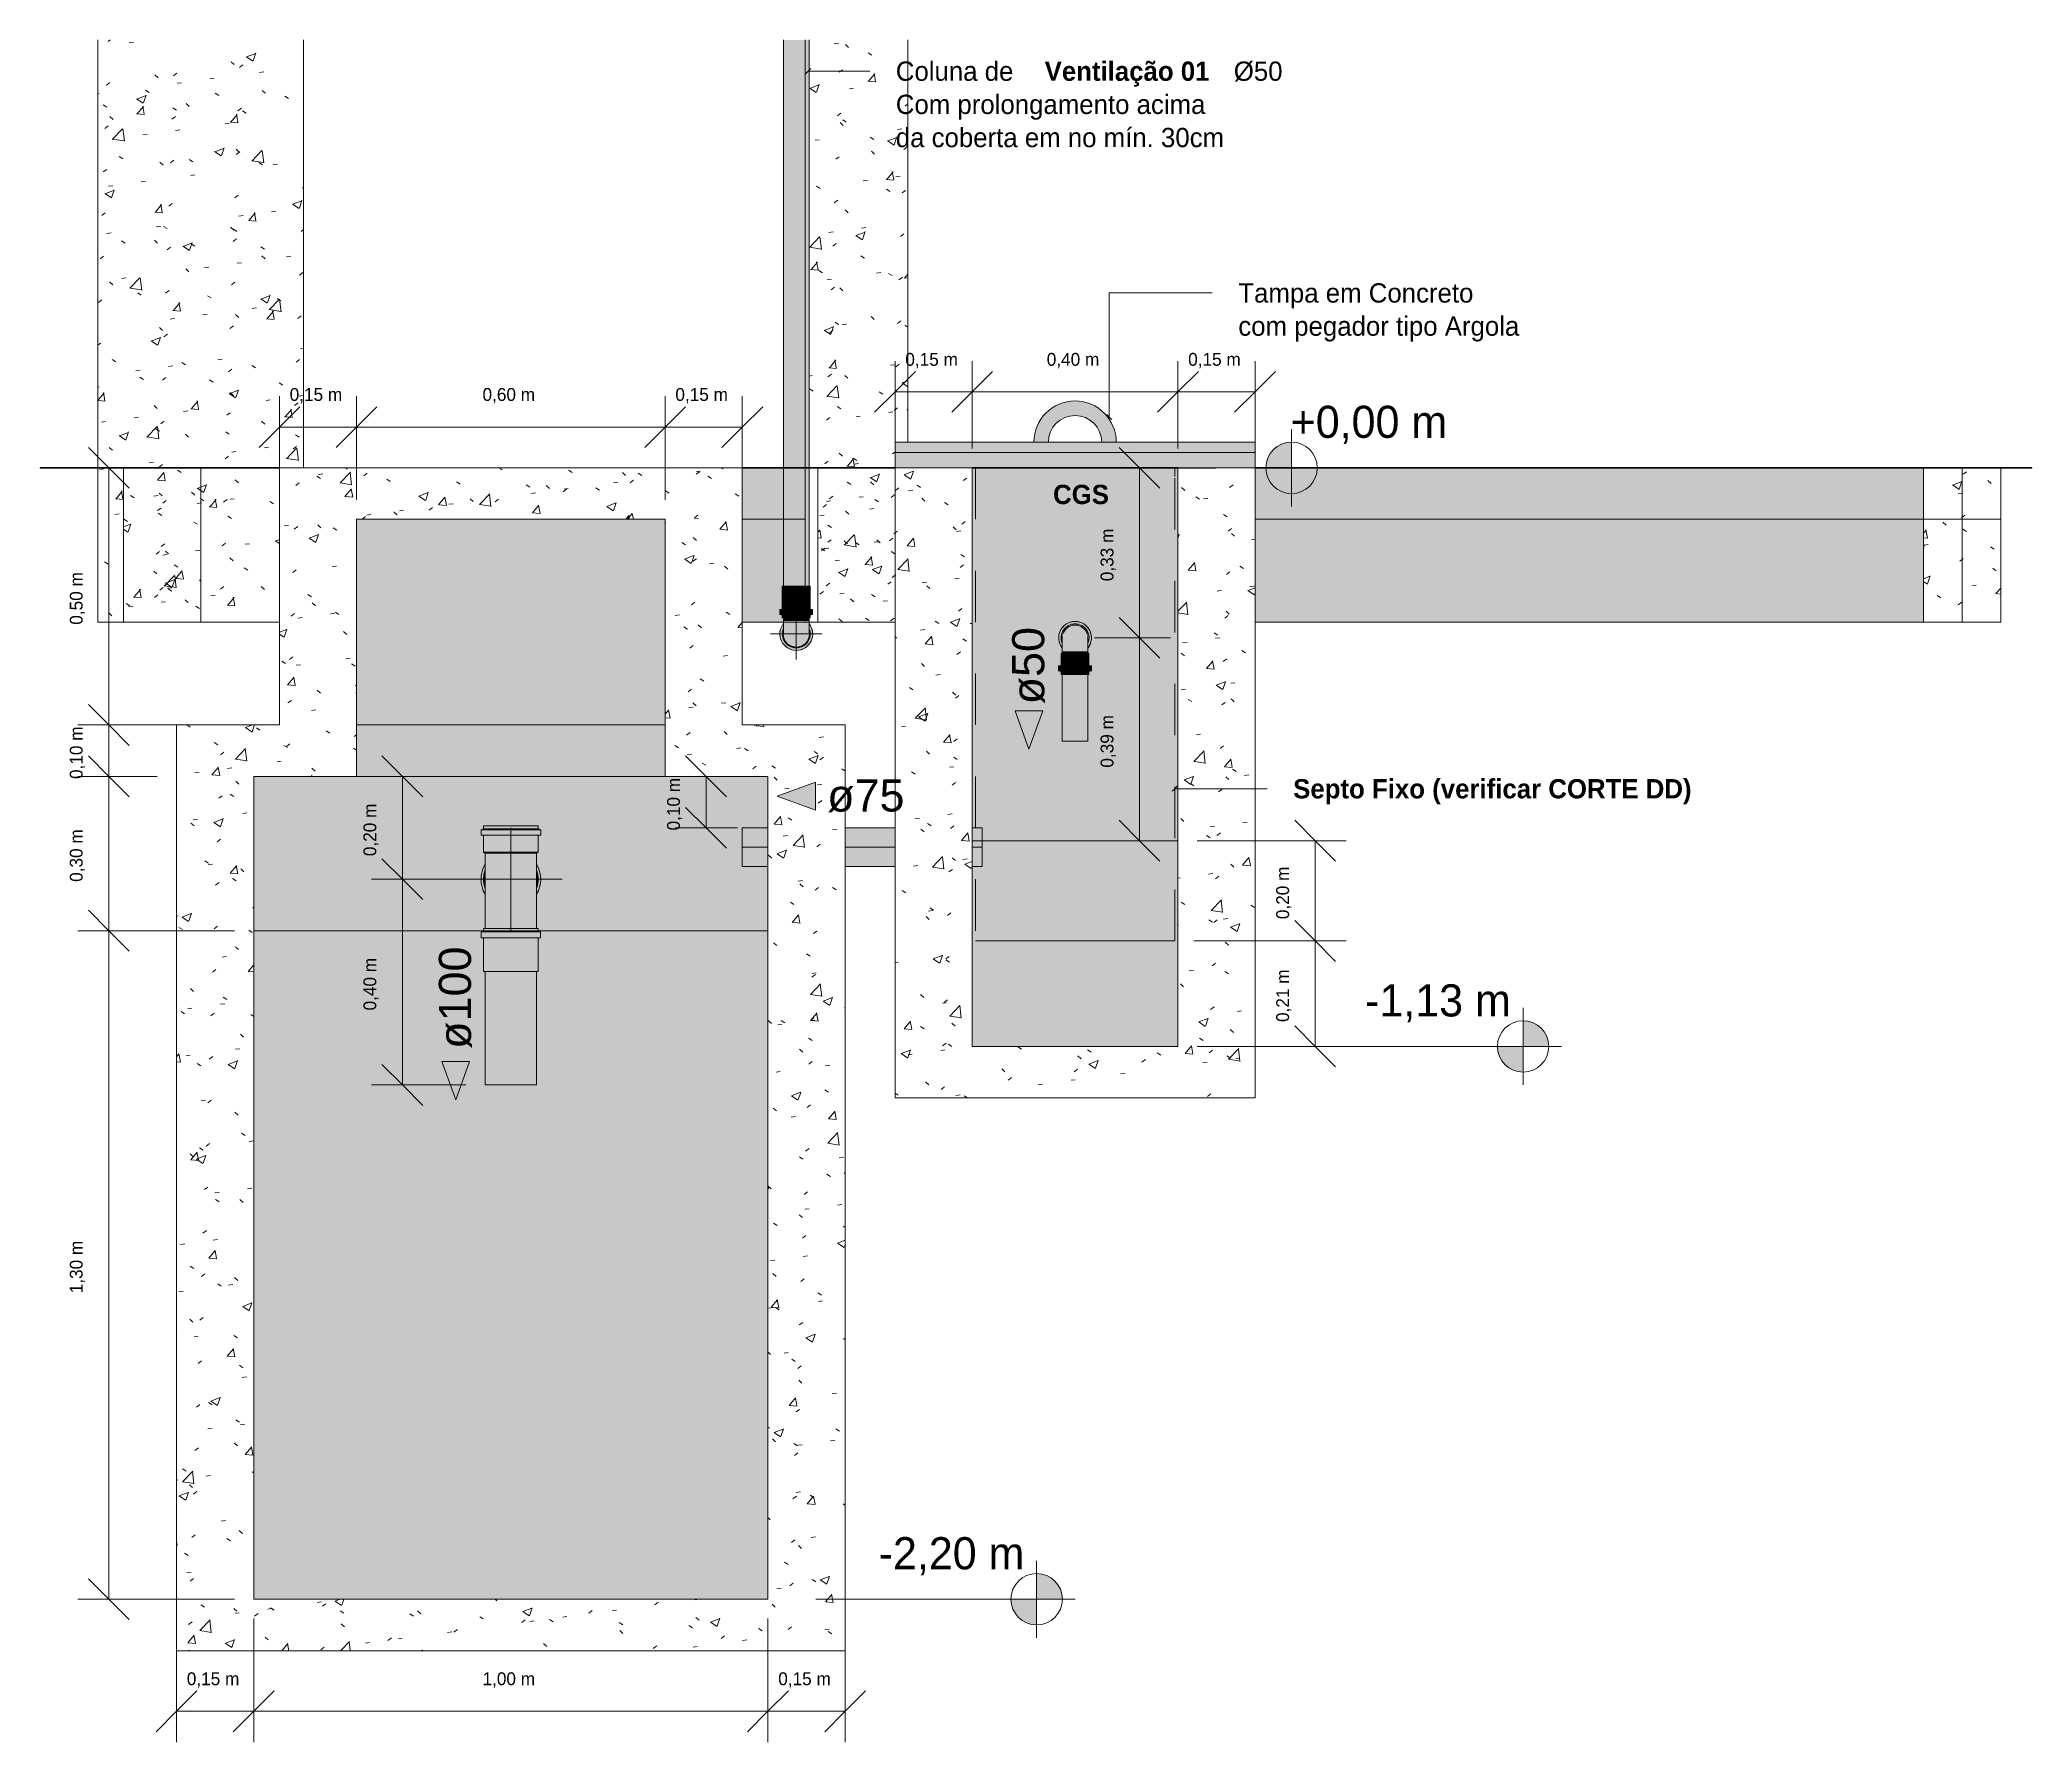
# Model space of a CAD drawing. Header units: metres. Extents: x 1.1 to 88.1, y -3.7 to 23.8.
# Drawn here: x 57.382 to 61.256, y -2.478 to 0.832 of the extents above; entities that cross this region are included whole.
import ezdxf

# ---------------------------------------------------------------- set-up
doc = ezdxf.new("R2010")
doc.units = ezdxf.units.M
doc.linetypes.add('IMPORT-DASHED2 _4_', pattern=[0.375, 0.25, -0.125])
doc.linetypes.add('Projeção', pattern=[0.003969, 0.002381, -0.001587])
for name, color, linetype, lineweight in [('001_Dark_1 10', 7, 'Continuous', 5), ('A-ANNO-DIMS', 7, 'Continuous', 5), ('A-ANNO-DIMS-25', 7, 'Continuous', 5), ('A-DETL', 7, 'Continuous', 5), ('A-DETL-GENF', 7, 'Continuous', 5), ('A-FLOR-MCUT', 7, 'Continuous', 9), ('A-FLOR-OVHD', 7, 'Projeção', 5), ('A-WALL', 7, 'Continuous', 9), ('G-ANNO-DIMS', 7, 'Continuous', 5), ('G-ANNO-TEXT', 7, 'Continuous', 5), ('KIRYA - MOBILIÁRIO', 7, 'Continuous', 9), ('KIRYA - PAREDE', 7, 'Continuous', 40), ('KIRYA - PAREDE VISTA', 7, 'Continuous', 15), ('KIRYA - PISO', 7, 'Continuous', 5), ('KIRYA - PROJEÇÃO', 7, 'IMPORT-DASHED2 _4_', 5), ('P-PIPE', 7, 'Continuous', 5), ('P-PIPE-CNTR', 7, 'Continuous', 5), ('P-PIPE-IDEN', 7, 'Continuous', 5), ('S-COLS', 7, 'Continuous', 5), ('VEGETAÇÃO', 7, 'Continuous', 5)]:
    doc.layers.add(name, color=color, linetype=linetype, lineweight=lineweight)
doc.layers.add('1095_ARQ_BASE_dwg', color=7, linetype='Continuous', lineweight=5, true_color=0x767676)
doc.layers.add('A-FLOR', color=7, linetype='Continuous', lineweight=9, true_color=0x007f00)
doc.styles.add('Arial_3', font='arial.ttf', dxfattribs={"height": 0.0625})
doc.styles.add('Century Gothic_2', font='GOTHIC.TTF', dxfattribs={"height": 0.025})
doc.styles.add('Century Gothic_3', font='GOTHIC.TTF', dxfattribs={"height": 0.0375})
doc.styles.add('Century Gothic_4', font='GOTHIC.TTF', dxfattribs={"height": 0.0625})
doc.styles.add('Century Gothic_B_1', font='GOTHICB.TTF', dxfattribs={"height": 0.0375})
doc.dimstyles.new('Setores_1_mm', dxfattribs={"dimscale": 0.3048, "dimtxt": 0.026104, "dimasz": 0.260417, "dimexe": 0.19685, "dimexo": 0.123031, "dimgap": 0.143537, "dimtad": 1, "dimrnd": 0.01, "dimzin": 0, "dimdsep": 46, "dimtxsty": 'Century Gothic_2', "dimblk1": 'OBLIQUE', "dimblk2": 'OBLIQUE', "dimsah": 1, "dimcen": 0.09, "dimazin": 0, "dimtfac": 1, "dimtdec": 4, "dimtix": 1, "dimtmove": 0, "dimatfit": 3, "dimfxl": 1, "dimtvp": 1, "dimtolj": 1, "dimtzin": 0, "dimarcsym": 2})
pattern_1 = [(50, (13.263, -1.075), (0.18219, -0.015938), [0.01905, -0.20955]), (355, (13.263, -1.075), (-0.035242, 0.191059), [0.01524, -0.16764]), (100.451, (13.278, -1.076), (0.146942, 0.17512), [0.01619, -0.17809]), (46.184, (13.263, -1.024), (0.271077, -0.042045), [0.02857, -0.31432]), (96.636, (13.285, -1.028), (0.237407, 0.247433), [0.02429, -0.26714]), (351.184, (13.263, -1.024), (0.237406, 0.247428), [0.02286, -0.25146]), (21, (13.288, -1.037), (0.15162, -0.102267), [0.01905, -0.20955]), (326, (13.288, -1.037), (0.061803, 0.18419), [0.01524, -0.16764]), (71.451, (13.301, -1.045), (0.213418, 0.081924), [0.01619, -0.17809]), (37.5, (13.263, -1.075), (0.0030864, 0.084551), [0.00838, -0.15723, 0.00838, -0.1618, -0.16827]), (37.5, (13.263, -1.075), (0.0030864, 0.084551), [-0.33579, 0.00838, -0.15989]), (7.5, (13.263, -1.075), (0.0668157, 0.1001782), [0.00838, -0.08865, 0.00838, -0.15342, -0.06413]), (7.5, (13.263, -1.075), (0.0668157, 0.1001782), [-0.25883, 0.00838, -0.05575]), (327.5, (13.206, -1.075), (0.1355866, -0.0057276), [0.00838, -0.05512, 0.00838, -0.18974, -0.26289]), (327.5, (13.206, -1.075), (0.1355866, -0.0057276), [-0.26162, 0.00838, -0.25451]), (317.5, (13.181, -1.075), (0.148125, 0.025429), [0.00838, -0.07417, 0.00838, -0.12319, -0.18669]), (317.5, (13.181, -1.075), (0.148125, 0.025429), [-0.21412, 0.00838, -0.17831])]
pattern_2 = [(50, (58.87982, -1.075), (0.1821895, -0.015938), [0.01905, -0.20955]), (355, (58.87982, -1.075), (-0.035242, 0.191059), [0.01524, -0.16764]), (100.451, (58.89482, -1.076), (0.146942, 0.17512), [0.01619, -0.17809]), (46.184, (58.87982, -1.024), (0.271077, -0.042045), [0.02857, -0.31432]), (96.636, (58.90182, -1.028), (0.237407, 0.247433), [0.02429, -0.26714]), (351.184, (58.87982, -1.024), (0.237406, 0.247428), [0.02286, -0.25146]), (21, (58.90482, -1.037), (0.15162, -0.102267), [0.01905, -0.20955]), (326, (58.90482, -1.037), (0.061803, 0.18419), [0.01524, -0.16764]), (71.451, (58.91782, -1.045), (0.213418, 0.081924), [0.01619, -0.17809]), (37.5, (58.87982, -1.075), (0.0030864, 0.084551), [0.00838, -0.15723, 0.00838, -0.1618, -0.16827]), (37.5, (58.87982, -1.075), (0.0030864, 0.084551), [-0.33579, 0.00838, -0.15989]), (7.5, (58.87982, -1.075), (0.0668157, 0.1001782), [0.00838, -0.08865, 0.00838, -0.15342, -0.06413]), (7.5, (58.87982, -1.075), (0.0668157, 0.1001782), [-0.25883, 0.00838, -0.05575]), (327.5, (58.82282, -1.075), (0.1355866, -0.0057276), [0.00838, -0.05512, 0.00838, -0.18974, -0.26289]), (327.5, (58.82282, -1.075), (0.1355866, -0.0057276), [-0.26162, 0.00838, -0.25451]), (317.5, (58.79782, -1.075), (0.148125, 0.0254287), [0.00838, -0.07417, 0.00838, -0.12319, -0.18669]), (317.5, (58.79782, -1.075), (0.148125, 0.0254287), [-0.21412, 0.00838, -0.17831])]

# ---------------------------------------------------------------- blocks, each defined once
blk = doc.blocks.new('Pilar retangular - 20 x 40 cm-4048671-CC')
at = {"layer": 'S-COLS', "true_color": 0xeaeaea}
h = blk.add_hatch(dxfattribs=at)
h.set_pattern_fill('FP_11', color=254, style=0, pattern_type=2)
h.set_pattern_definition(pattern_1)
h.paths.add_polyline_path([(11.8778, -0.3), (12.2307, -0.3), (12.2307, 0), (12.2778, 0), (12.2778, 0.8322), (11.8778, 0.8322), (11.8778, -0.0167)])
at = {"layer": 'S-COLS', "color": 253, "true_color": 0xaaaaaa}
for p, q in [((11.8778, 0.8322), (11.8778, -0.3)), ((12.2778, 0), (12.2778, 0.8322)), ((12.2307, -0.3), (11.8778, -0.3))]:
    blk.add_line(p, q, dxfattribs=at)
blk = doc.blocks.new('Pilar retangular - 20 x 40 cm-V59-CC')
at = {"layer": 'S-COLS', "true_color": 0xeaeaea}
h = blk.add_hatch(dxfattribs=at)
h.set_pattern_fill('FP_11', color=254, style=0, pattern_type=2)
h.set_pattern_definition(pattern_1)
h.paths.add_polyline_path([(13.4278, -0.3), (13.4278, 0.05), (13.4528, 0.05), (13.4528, 0.8322), (13.2607, 0.8322), (13.2607, -0.2298), (13.2629, -0.2298), (13.2629, -0.2752), (13.2675, -0.2752), (13.267, -0.2853), (13.2625, -0.2865), (13.2629, -0.2918), (13.2607, -0.2918), (13.2607, -0.3), (13.3389, -0.3)])
at = {"layer": 'S-COLS', "color": 253, "true_color": 0xaaaaaa}
for p, q in [((13.2528, -0.3), (13.2528, 0.8322)), ((13.4528, 0.8322), (13.4528, 0.05)), ((13.4278, -0.3), (13.2528, -0.3))]:
    blk.add_line(p, q, dxfattribs=at)
blk = doc.blocks.new('1095_ARQ_BASE_dwg_A$C6DD851CF-4006154-CC')
at = {"layer": 'VEGETAÇÃO'}
for p, q in [((11.7878, 0), (11.7654, 0)), ((11.7712, 0), (11.7654, 0)), ((11.7683, 0), (11.7657, 0)), ((11.7712, 0), (11.784, 0)), ((11.7775, 0), (11.8472, 0)), ((11.78, 0), (11.8718, 0)), ((11.7846, 0), (11.9181, 0)), ((11.786, 0), (11.9323, 0)), ((11.7877, 0), (11.9492, 0))]:
    blk.add_line(p, q, dxfattribs=at)
blk = doc.blocks.new('1095_ARQ_BASE_dwg_A$C7A191758-4006155-CC')
at = {"layer": 'VEGETAÇÃO'}
for q in [(12.1175, 0), (12.1344, 0), (12.1486, 0), (12.1949, 0), (12.2195, 0)]:
    blk.add_line((12.2307, 0), q, dxfattribs=at)
blk = doc.blocks.new('1095_ARQ_BASE_dwg_A$C277F18F9-4006153-CC')
at = {"layer": 'VEGETAÇÃO'}
for p, q in [((13.6473, 0), (13.5778, 0)), ((13.6442, 0), (13.5778, 0)), ((13.6458, 0), (13.5778, 0)), ((13.6519, 0), (13.5778, 0)), ((13.6544, 0), (13.5847, 0)), ((13.6801, 0), (13.6441, 0)), ((13.6607, 0), (13.6479, 0)), ((13.6635, 0), (13.6763, 0)), ((13.6698, 0), (13.7395, 0)), ((13.6723, 0), (13.7641, 0)), ((13.6769, 0), (13.8104, 0)), ((13.6783, 0), (13.8246, 0)), ((13.68, 0), (13.8415, 0))]:
    blk.add_line(p, q, dxfattribs=at)
blk = doc.blocks.new('1095_ARQ_BASE_dwg_A$C6DD851CF-V60-CC')
at = {"layer": 'VEGETAÇÃO'}
for p, q in [((14.2273, 0), (14.1278, 0)), ((14.2257, 0), (14.1278, 0)), ((14.2288, 0), (14.1278, 0)), ((14.2334, 0), (14.1416, 0)), ((14.2359, 0), (14.1662, 0)), ((14.2616, 0), (14.2256, 0)), ((14.2422, 0), (14.2294, 0)), ((14.245, 0), (14.2578, 0)), ((14.2513, 0), (14.321, 0)), ((14.2538, 0), (14.3456, 0)), ((14.2584, 0), (14.3919, 0)), ((14.2598, 0), (14.4061, 0)), ((14.2615, 0), (14.423, 0))]:
    blk.add_line(p, q, dxfattribs=at)
blk = doc.blocks.new('1095_ARQ_BASE_dwg_A$C7A191758-V61-CC')
at = {"layer": 'VEGETAÇÃO'}
for p, q in [((14.7528, 0), (14.5913, 0)), ((14.7545, 0), (14.6082, 0)), ((14.7559, 0), (14.6224, 0)), ((14.7605, 0), (14.6687, 0)), ((14.763, 0), (14.6933, 0)), ((14.7887, 0), (14.7527, 0)), ((14.7693, 0), (14.7565, 0)), ((14.7722, 0), (14.7849, 0)), ((14.7785, 0), (14.8482, 0)), ((14.7809, 0), (14.8728, 0)), ((14.7856, 0), (14.919, 0)), ((14.787, 0), (14.9332, 0)), ((14.7887, 0), (14.9502, 0))]:
    blk.add_line(p, q, dxfattribs=at)
blk = doc.blocks.new('1095_ARQ_BASE_dwg-4006143-CC')
at = {"layer": '001_Dark_1 10'}
for p, q in [((13.2415, 0), (13.4278, 0)), ((13.5778, 0), (13.62, 0))]:
    blk.add_line(p, q, dxfattribs=at)
at = {"layer": '001_Dark_1 10', "flags": 128}
for points in [[(13.4278, 0), (13.1816, 0), (13.1801, 0), (13.4278, 0)], [(13.4278, 0), (13.2426, 0), (13.2415, 0)], [(13.62, 0), (13.6215, 0), (13.5778, 0)]]:
    blk.add_lwpolyline(points, dxfattribs=at)
at = {"layer": 'KIRYA - MOBILIÁRIO'}
for p, q in [((15.4429, 0), (14.3346, 0)), ((15.3858, 0), (14.3918, 0)), ((14.8406, 0), (15.5269, 0)), ((15.6383, 0), (14.8888, 0)), ((14.8888, 0), (15.6383, 0)), ((15.2112, 0), (15.1157, 0)), ((15.6383, 0), (15.1634, 0)), ((15.2849, 0), (15.6383, 0)), ((15.6383, 0), (15.2849, 0))]:
    blk.add_line(p, q, dxfattribs=at)
at = {"layer": 'KIRYA - MOBILIÁRIO', "flags": 128}
blk.add_lwpolyline([(15.1306, 0), (15.2849, 0), (14.5986, 0), (15.0826, 0), (15.6383, 0)], dxfattribs=at)
at = {"layer": 'KIRYA - PAREDE'}
for p, q in [((12.2307, 0), (11.7657, 0)), ((11.7657, 0), (12.2307, 0)), ((11.9278, 0), (12.2307, 0)), ((13.1307, 0), (13.2107, 0)), ((13.4278, 0), (13.1307, 0)), ((13.1307, 0), (13.4278, 0)), ((13.5778, 0), (13.9778, 0)), ((13.9778, 0), (13.5778, 0)), ((13.5778, 0), (13.9778, 0)), ((13.76, 0), (13.962, 0)), ((13.962, 0), (13.76, 0)), ((14.1278, 0), (14.3147, 0)), ((15.6383, 0), (14.1278, 0)), ((14.1278, 0), (15.6383, 0)), ((15.3147, 0), (15.5778, 0))]:
    blk.add_line(p, q, dxfattribs=at)
at = {"layer": 'KIRYA - PAREDE', "flags": 128}
blk.add_lwpolyline([(13.2607, 0), (13.2778, 0), (13.4278, 0)], dxfattribs=at)
at = {"layer": 'KIRYA - PAREDE VISTA'}
for p, q in [((12.2307, 0), (11.8453, 0)), ((11.8453, 0), (12.2307, 0)), ((14.3147, 0), (15.3147, 0))]:
    blk.add_line(p, q, dxfattribs=at)
at = {"layer": 'KIRYA - PISO'}
for p, q in [((12.23, 0), (11.7648, 0)), ((12.0053, 0), (11.7651, 0)), ((11.7651, 0), (12.23, 0)), ((12.2303, 0), (11.7652, 0)), ((12.2302, 0), (11.7652, 0)), ((11.7763, 0), (11.7653, 0)), ((12.0539, 0), (11.7653, 0)), ((12.2304, 0), (11.7654, 0)), ((11.996, 0), (11.7654, 0)), ((12.23, 0), (11.7654, 0)), ((12.2304, 0), (11.7655, 0)), ((12.2299, 0), (11.7655, 0)), ((11.7655, 0), (12.2306, 0)), ((12.2299, 0), (11.7656, 0)), ((11.8282, 0), (11.7657, 0)), ((12.2307, 0), (11.7657, 0)), ((12.2307, 0), (11.7657, 0)), ((12.2307, 0), (11.7657, 0)), ((12.2307, 0), (11.7657, 0)), ((12.2307, 0), (11.7657, 0)), ((12.2307, 0), (11.7657, 0)), ((11.7658, 0), (12.2309, 0)), ((11.7658, 0), (12.2309, 0)), ((12.2303, 0), (11.9916, 0)), ((11.996, 0), (12.2315, 0)), ((11.996, 0), (12.2315, 0)), ((12.0539, 0), (12.2315, 0)), ((13.4273, 0), (13.1301, 0)), ((13.4276, 0), (13.1304, 0)), ((13.4276, 0), (13.1304, 0)), ((13.4278, 0), (13.1305, 0)), ((13.4277, 0), (13.1305, 0)), ((13.4277, 0), (13.1305, 0)), ((13.4277, 0), (13.1305, 0)), ((13.4277, 0), (13.1306, 0)), ((13.4278, 0), (13.1306, 0)), ((13.1306, 0), (13.4278, 0)), ((13.1306, 0), (13.4275, 0)), ((13.4278, 0), (13.1307, 0)), ((13.4278, 0), (13.1307, 0)), ((13.4278, 0), (13.1307, 0)), ((13.4278, 0), (13.1307, 0)), ((13.4278, 0), (13.1307, 0)), ((13.4278, 0), (13.1307, 0)), ((13.1313, 0), (13.1349, 0)), ((13.9774, 0), (13.5774, 0)), ((13.5774, 0), (13.9775, 0)), ((13.9775, 0), (13.5776, 0)), ((13.9778, 0), (13.5776, 0)), ((13.9778, 0), (13.5776, 0)), ((13.8485, 0), (13.5777, 0)), ((13.9778, 0), (13.5777, 0)), ((13.9774, 0), (13.5777, 0)), ((13.8485, 0), (13.5778, 0)), ((13.8485, 0), (13.5778, 0)), ((13.5778, 0), (13.8485, 0)), ((13.9778, 0), (13.5778, 0)), ((13.9778, 0), (13.5778, 0)), ((13.9778, 0), (13.5778, 0)), ((13.9778, 0), (13.5778, 0)), ((13.9778, 0), (13.5778, 0)), ((13.9778, 0), (13.5778, 0)), ((13.9778, 0), (13.8485, 0)), ((13.9778, 0), (13.8485, 0)), ((13.9778, 0), (13.8485, 0)), ((13.8485, 0), (13.9778, 0)), ((15.6383, 0), (14.1274, 0)), ((15.6383, 0), (14.1275, 0)), ((15.6383, 0), (14.1275, 0)), ((14.1275, 0), (15.6383, 0)), ((15.6386, 0), (14.1278, 0)), ((15.1904, 0), (14.1278, 0)), ((15.1904, 0), (14.1278, 0)), ((15.054, 0), (14.1278, 0)), ((14.1278, 0), (15.6384, 0)), ((15.6383, 0), (14.1278, 0)), ((15.6383, 0), (14.1278, 0)), ((15.6383, 0), (14.1278, 0)), ((15.6383, 0), (14.1278, 0)), ((15.6383, 0), (14.1278, 0)), ((15.6383, 0), (14.1278, 0)), ((15.6387, 0), (14.1279, 0)), ((15.6385, 0), (14.1279, 0)), ((15.054, 0), (15.6381, 0)), ((15.6382, 0), (15.1904, 0)), ((15.1904, 0), (15.6382, 0))]:
    blk.add_line(p, q, dxfattribs=at)
at = {"layer": 'KIRYA - PROJEÇÃO'}
for p, q in [((12.2307, 0), (11.7657, 0)), ((13.4278, 0), (13.1307, 0)), ((15.6383, 0), (14.1278, 0))]:
    blk.add_line(p, q, dxfattribs=at)
at = {"layer": 'KIRYA - PROJEÇÃO', "flags": 128}
blk.add_lwpolyline([(13.9778, 0), (13.861, 0), (13.5778, 0)], dxfattribs=at)
for name in ['1095_ARQ_BASE_dwg_A$C6DD851CF-4006154-CC', '1095_ARQ_BASE_dwg_A$C7A191758-4006155-CC', '1095_ARQ_BASE_dwg_A$C277F18F9-4006153-CC', '1095_ARQ_BASE_dwg_A$C6DD851CF-V60-CC', '1095_ARQ_BASE_dwg_A$C7A191758-V61-CC']:
    blk.add_blockref(name, (0, 0))
blk = doc.blocks.new('Te_Juncao - Serie Normal - Esgoto - MEP - Tigre - Standard-4016243-CC')
at = {"layer": 'P-PIPE', "true_color": 0xf5ebeb}
for points in [[(12.6807, -0.7022), (12.6807, -0.6962), (12.6277, -0.6962), (12.6285, -0.7022), (12.6733, -0.7022)], [(12.6906, -0.7022), (12.7329, -0.7022), (12.7337, -0.6962), (12.6807, -0.6962), (12.6807, -0.7022)], [(12.6708, -0.7146), (12.6807, -0.7146), (12.6807, -0.7036), (12.6236, -0.7036), (12.6227, -0.7146), (12.6677, -0.7146)], [(12.6774, -0.7036), (12.6807, -0.7036), (12.6807, -0.7022), (12.6277, -0.7024), (12.6236, -0.7036), (12.6733, -0.7036)], [(12.6677, -0.7476), (12.6807, -0.7476), (12.6807, -0.7146), (12.6277, -0.7146), (12.6277, -0.7476), (12.6674, -0.7476)], [(12.7343, -0.7036), (12.7378, -0.7036), (12.7319, -0.7022), (12.6807, -0.7022), (12.6807, -0.7036), (12.7338, -0.7036)], [(12.6957, -0.7146), (12.7387, -0.7146), (12.7378, -0.7036), (12.6807, -0.7036), (12.6807, -0.7146), (12.6944, -0.7146)], [(12.7036, -0.7476), (12.7337, -0.7476), (12.7337, -0.7146), (12.6807, -0.7146), (12.6807, -0.7476), (12.7029, -0.7476)], [(12.6693, -0.749), (12.6807, -0.7488), (12.6807, -0.7476), (12.6277, -0.7476), (12.6307, -0.749), (12.6685, -0.749)], [(12.6374, -0.8), (12.6807, -0.8), (12.6805, -0.749), (12.6307, -0.749), (12.6307, -0.8), (12.6324, -0.8)], [(12.724, -0.749), (12.7309, -0.7489), (12.7337, -0.7476), (12.6807, -0.7476), (12.6808, -0.749), (12.7238, -0.749)], [(12.7024, -0.8), (12.7307, -0.8), (12.7307, -0.749), (12.6807, -0.749), (12.6807, -0.8), (12.6936, -0.8)], [(12.6307, -0.8152), (12.6304, -0.7854), (12.6285, -0.7908), (12.6285, -0.8092), (12.6306, -0.815)], [(12.6708, -0.8958), (12.6807, -0.8958), (12.6807, -0.8), (12.6307, -0.8), (12.6307, -0.8958), (12.6677, -0.8958)], [(12.7257, -0.8958), (12.7307, -0.8958), (12.7307, -0.8), (12.6807, -0.8), (12.6807, -0.8958), (12.7245, -0.8958)], [(12.7307, -0.8152), (12.7329, -0.8092), (12.7329, -0.7908), (12.7307, -0.7848), (12.7307, -0.815)]]:
    blk.add_hatch(color=7, dxfattribs=at).paths.add_polyline_path(points)
h = blk.add_hatch(color=7, dxfattribs=at)
h.paths.add_polyline_path([(12.6307, -0.8293), (12.6304, -0.816), (12.6294, -0.8129), (12.6291, -0.8109), (12.6285, -0.8092), (12.6284, -0.8055), (12.6277, -0.8), (12.6285, -0.7939), (12.6285, -0.7908), (12.6291, -0.789), (12.6295, -0.7863), (12.6307, -0.7834), (12.6304, -0.771), (12.6246, -0.7853), (12.6227, -0.8), (12.6246, -0.815), (12.6304, -0.829)])
h.paths.add_polyline_path([(12.7307, -0.8293), (12.7309, -0.829), (12.7367, -0.815), (12.7387, -0.8), (12.7367, -0.785), (12.7307, -0.7711), (12.7309, -0.784), (12.732, -0.7871), (12.7325, -0.7898), (12.7329, -0.7908), (12.7329, -0.7939), (12.7337, -0.8), (12.7329, -0.8061), (12.7329, -0.8092), (12.7322, -0.8111), (12.7319, -0.8137), (12.7307, -0.8166), (12.7307, -0.8292)])
at = {"layer": 'P-PIPE'}
for p, q in [((12.6277, -0.6962), (12.6277, -0.7022)), ((12.6807, -0.6962), (12.6277, -0.6962)), ((12.7337, -0.6962), (12.6807, -0.6962)), ((12.7337, -0.7022), (12.7337, -0.6962)), ((12.6277, -0.7022), (12.6227, -0.7036)), ((12.6227, -0.7036), (12.6227, -0.7146)), ((12.6807, -0.7036), (12.6227, -0.7036)), ((12.6227, -0.7146), (12.6807, -0.7146)), ((12.6807, -0.7022), (12.6277, -0.7022)), ((12.6277, -0.7146), (12.6277, -0.7476)), ((12.7337, -0.7022), (12.6807, -0.7022)), ((12.7387, -0.7036), (12.6807, -0.7036)), ((12.6807, -0.7146), (12.7387, -0.7146)), ((12.7387, -0.7036), (12.7337, -0.7022)), ((12.7337, -0.7476), (12.7337, -0.7146)), ((12.7387, -0.7146), (12.7387, -0.7036)), ((12.6277, -0.7476), (12.6807, -0.7476)), ((12.6277, -0.7476), (12.6307, -0.749)), ((12.6807, -0.7476), (12.6277, -0.7476)), ((12.6307, -0.7486), (12.6307, -0.749)), ((12.6307, -0.749), (12.6807, -0.749)), ((12.6307, -0.749), (12.6307, -0.8)), ((12.7337, -0.7476), (12.6807, -0.7476)), ((12.6807, -0.7476), (12.7337, -0.7476)), ((12.6807, -0.749), (12.7307, -0.749)), ((12.7307, -0.749), (12.7337, -0.7476)), ((12.7307, -0.749), (12.7307, -0.7486)), ((12.7307, -0.8), (12.7307, -0.749)), ((12.6307, -0.8), (12.6307, -0.8958)), ((12.7307, -0.8958), (12.7307, -0.8))]:
    blk.add_line(p, q, dxfattribs=at)
for radius, start, end in [(0.058, 149.6266, 210.3734), (0.058, 329.6266, 30.3734), (0.058, 167.9755, 173.3536), (0.058, 186.6452, 192.0206), (0.053, 163.0333, 196.9763), (0.053, 173.3063, 186.6837), (0.053, 161.6172, 168.0191), (0.053, 191.9737, 198.3828), (0.053, 11.9809, 18.3828), (0.053, 341.6172, 348.0263), (0.053, 343.0237, 16.9667), (0.053, 353.3163, 6.6937), (0.058, 6.6464, 12.0245), (0.058, 347.9794, 353.3548)]:
    blk.add_arc((12.6807, -0.8), radius, start, end, dxfattribs=at)
blk = doc.blocks.new('Luva Simples para Conexão - Serie Normal - Esgoto - MEP - Tigre - Standard-3574011-CC')
at = {"layer": 'P-PIPE', "true_color": 0xf5ebeb}
for points in [[(12.6733, -0.9), (12.6807, -0.9), (12.6807, -0.8958), (12.6276, -0.8958), (12.6284, -0.9), (12.6713, -0.9)], [(12.7213, -0.9), (12.7331, -0.9), (12.7337, -0.8958), (12.6807, -0.8958), (12.6807, -0.9), (12.7187, -0.9)]]:
    blk.add_hatch(color=7, dxfattribs=at).paths.add_polyline_path(points)
at = {"layer": 'P-PIPE'}
for p, q in [((12.6276, -0.9012), (12.6232, -0.9024)), ((12.6232, -0.9024), (12.6232, -0.9136)), ((12.6232, -0.9024), (12.6807, -0.9024)), ((12.6232, -0.9136), (12.6807, -0.9136)), ((12.6276, -0.8958), (12.6276, -0.9012)), ((12.6807, -0.8958), (12.6276, -0.8958)), ((12.6807, -0.9012), (12.6276, -0.9012)), ((12.6276, -0.9136), (12.6276, -0.9794)), ((12.7337, -0.8958), (12.6807, -0.8958)), ((12.7337, -0.9012), (12.6807, -0.9012)), ((12.6807, -0.9024), (12.7381, -0.9024)), ((12.6807, -0.9136), (12.7381, -0.9136)), ((12.7337, -0.9012), (12.7337, -0.8958)), ((12.7381, -0.9024), (12.7337, -0.9012)), ((12.7337, -0.9794), (12.7337, -0.9136)), ((12.7381, -0.9136), (12.7381, -0.9024)), ((12.6276, -0.9794), (12.6807, -0.9794)), ((12.6807, -0.9794), (12.7337, -0.9794))]:
    blk.add_line(p, q, dxfattribs=at)
blk = doc.blocks.new('Joelho 45_90 - Serie Normal - Esgoto - MEP - Tigre - Standard-4042705-CC')
at = {"layer": 'P-PIPE', "true_color": 0xf5ebeb}
for points in [[(13.7708, -0.3568), (13.7778, -0.3568), (13.7776, -0.3058), (13.7704, -0.3071), (13.7649, -0.3095), (13.7597, -0.3136), (13.7561, -0.3185), (13.7535, -0.3253), (13.7528, -0.3308), (13.7531, -0.3549), (13.7532, -0.3568), (13.7706, -0.3568)], [(13.7562, -0.3183), (13.7601, -0.3131), (13.766, -0.3089), (13.7723, -0.3065), (13.7703, -0.307), (13.765, -0.3093), (13.7597, -0.3135), (13.7562, -0.3182)], [(13.7827, -0.3568), (13.8024, -0.3568), (13.8028, -0.3463), (13.8025, -0.3287), (13.802, -0.3243), (13.7991, -0.3179), (13.7949, -0.3126), (13.7897, -0.3089), (13.7833, -0.3065), (13.7778, -0.3058), (13.7778, -0.3568), (13.7811, -0.3568)], [(13.7995, -0.3183), (13.7995, -0.3182), (13.7947, -0.3124), (13.7897, -0.3088), (13.7839, -0.3065), (13.7849, -0.3069), (13.7908, -0.3095), (13.7959, -0.3136), (13.7994, -0.3182)], [(13.7669, -0.395), (13.7778, -0.395), (13.7776, -0.385), (13.7458, -0.385), (13.7463, -0.395), (13.7653, -0.395)], [(13.7645, -0.362), (13.7778, -0.362), (13.7776, -0.3598), (13.7532, -0.3598), (13.7512, -0.362), (13.7643, -0.362)], [(13.8028, -0.362), (13.8044, -0.362), (13.8021, -0.3598), (13.7778, -0.3598), (13.7778, -0.362), (13.8028, -0.362)], [(13.792, -0.395), (13.8093, -0.395), (13.8098, -0.385), (13.7778, -0.385), (13.7778, -0.395), (13.7913, -0.395)], [(13.7778, -0.3963), (13.7776, -0.395), (13.7474, -0.3953), (13.7519, -0.3962), (13.7625, -0.3963), (13.7675, -0.3963), (13.7776, -0.3963)], [(13.787, -0.3963), (13.8048, -0.3962), (13.8087, -0.395), (13.7778, -0.395), (13.7778, -0.3963), (13.7861, -0.3963)]]:
    blk.add_hatch(color=7, dxfattribs=at).paths.add_polyline_path(points)
h = blk.add_hatch(color=7, dxfattribs=at)
h.paths.add_polyline_path([(13.7508, -0.402), (13.7778, -0.402), (13.7776, -0.3963), (13.7517, -0.3962), (13.7512, -0.3963), (13.7509, -0.3963), (13.7508, -0.4013)])
h.paths.add_polyline_path([(13.7582, -0.385), (13.7778, -0.385), (13.7776, -0.362), (13.7512, -0.362), (13.7512, -0.385), (13.7574, -0.385)])
h = blk.add_hatch(color=7, dxfattribs=at)
h.paths.add_polyline_path([(13.7547, -0.3568), (13.7532, -0.3568), (13.7532, -0.3598), (13.7547, -0.3598), (13.7547, -0.3581)])
h.paths.add_polyline_path([(13.7778, -0.3598), (13.7776, -0.3568), (13.7547, -0.3568), (13.7547, -0.3598), (13.7776, -0.3598)])
h = blk.add_hatch(color=7, dxfattribs=at)
h.paths.add_polyline_path([(13.8021, -0.3598), (13.8024, -0.3598), (13.8024, -0.3568), (13.8009, -0.3568), (13.8012, -0.3598), (13.802, -0.3598)])
h.paths.add_polyline_path([(13.7821, -0.3598), (13.8009, -0.3598), (13.8009, -0.3568), (13.7778, -0.3568), (13.7778, -0.3598), (13.7816, -0.3598)])
h = blk.add_hatch(color=7, dxfattribs=at)
h.paths.add_polyline_path([(13.7913, -0.402), (13.8048, -0.402), (13.8047, -0.3962), (13.8037, -0.3962), (13.7936, -0.3963), (13.7881, -0.3963), (13.7778, -0.3963), (13.7778, -0.402), (13.7903, -0.402)])
h.paths.add_polyline_path([(13.7778, -0.385), (13.8046, -0.385), (13.8044, -0.362), (13.7778, -0.362), (13.7778, -0.3748)])
at = {"layer": 'P-PIPE'}
for p, q in [((13.7528, -0.3307), (13.7528, -0.3308)), ((13.8028, -0.3308), (13.8028, -0.3307)), ((13.7458, -0.385), (13.7458, -0.395)), ((13.7778, -0.385), (13.7458, -0.385)), ((13.7528, -0.3598), (13.7508, -0.362)), ((13.7508, -0.362), (13.7508, -0.385)), ((13.7508, -0.362), (13.7778, -0.362)), ((13.7528, -0.3568), (13.7528, -0.3598)), ((13.7528, -0.3598), (13.7778, -0.3598)), ((13.7778, -0.3598), (13.8028, -0.3598)), ((13.7778, -0.362), (13.8048, -0.362)), ((13.8098, -0.385), (13.7778, -0.385)), ((13.8028, -0.3598), (13.8028, -0.3568)), ((13.8048, -0.362), (13.8028, -0.3598)), ((13.8048, -0.385), (13.8048, -0.362)), ((13.8098, -0.395), (13.8098, -0.385)), ((13.7458, -0.395), (13.7508, -0.3963)), ((13.7778, -0.395), (13.7458, -0.395)), ((13.7508, -0.3959), (13.7508, -0.402)), ((13.7508, -0.3963), (13.7512, -0.3963)), ((13.7508, -0.402), (13.7778, -0.402)), ((13.7544, -0.3963), (13.7548, -0.3963)), ((13.7598, -0.3963), (13.7615, -0.3963)), ((13.7673, -0.3963), (13.7693, -0.3963)), ((13.7776, -0.3963), (13.7778, -0.3963)), ((13.8098, -0.395), (13.7778, -0.395)), ((13.7778, -0.402), (13.8048, -0.402)), ((13.7863, -0.3963), (13.7883, -0.3963)), ((13.7941, -0.3963), (13.7958, -0.3963)), ((13.8008, -0.3963), (13.8012, -0.3963)), ((13.8041, -0.3963), (13.8048, -0.3963)), ((13.8048, -0.3963), (13.8098, -0.395)), ((13.8048, -0.402), (13.8048, -0.3962))]:
    blk.add_line(p, q, dxfattribs=at)
at = {"layer": 'P-PIPE', "flags": 128}
for points in [[(13.7528, -0.3308), (13.7528, -0.333), (13.7528, -0.3387), (13.7528, -0.3471), (13.7528, -0.3568)], [(13.8028, -0.3568), (13.8028, -0.3469), (13.8028, -0.3385), (13.8028, -0.3329), (13.8028, -0.3308)]]:
    blk.add_lwpolyline(points, dxfattribs=at)
at = {"layer": 'P-PIPE'}
for centre, major_axis, start_param, end_param in [((13.7778, -0.3308), (-0.025, 0), 4.712389, 6.021386), ((13.7778, -0.3308), (0.025, 0), 1.570796, 2.879793), ((13.7778, -0.3307), (0.025, 0), 2.094396, 2.356194), ((13.7778, -0.3307), (0.025, 0), 1.570796, 2.094395), ((13.7778, -0.3307), (-0.025, 0), 4.45059, 4.712373), ((13.7778, -0.3308), (0.025, 0), 0.261799, 1.570796), ((13.7778, -0.3308), (0.025, 0), 0.261799, 1.570796), ((13.7778, -0.3307), (0.025, 0), 0.785398, 1.308977), ((13.7778, -0.3307), (0.025, 0), 2.356195, 2.617994), ((13.7778, -0.3307), (0.025, 0), 0.523599, 0.785398)]:
    blk.add_ellipse(centre, major_axis=major_axis, ratio=0.9998, start_param=start_param, end_param=end_param, dxfattribs=at)
blk = doc.blocks.new('Luva Simples para Conexão - Serie Normal - Esgoto - MEP - Tigre - Standard-2666-CC')
at = {"layer": 'P-PIPE', "true_color": 0xf5ebeb}
h = blk.add_hatch(color=7, dxfattribs=at)
h.paths.add_polyline_path([(13.7528, -0.3496), (13.7525, -0.3492), (13.7525, -0.3492)])
h.paths.add_polyline_path([(13.7497, -0.3448), (13.7465, -0.3361), (13.7476, -0.3398), (13.7494, -0.3442)])
h.paths.add_polyline_path([(13.7574, -0.3062), (13.7653, -0.3014), (13.7611, -0.3035), (13.7578, -0.3059)])
h.paths.add_polyline_path([(13.7465, -0.3251), (13.7504, -0.3145), (13.7573, -0.3063), (13.7549, -0.3084), (13.7501, -0.3149), (13.7471, -0.3221)])
h.paths.add_polyline_path([(13.7465, -0.3361), (13.7465, -0.3251), (13.746, -0.3306), (13.7465, -0.3361)])
h.paths.add_polyline_path([(13.7669, -0.3007), (13.7763, -0.2988), (13.7685, -0.3001)])
for points in [[(13.7528, -0.3495), (13.7526, -0.3404), (13.7513, -0.3365), (13.751, -0.335), (13.7507, -0.3302), (13.7514, -0.3242), (13.7515, -0.3237), (13.7547, -0.3165), (13.7607, -0.3095), (13.7658, -0.3064), (13.7697, -0.3047), (13.7725, -0.3042), (13.7778, -0.3034), (13.7776, -0.2988), (13.7669, -0.3007), (13.7574, -0.3062), (13.7503, -0.3147), (13.7465, -0.3259), (13.7465, -0.3361), (13.7503, -0.3465), (13.7525, -0.3492)], [(13.7529, -0.3411), (13.7529, -0.335), (13.7528, -0.3307), (13.7539, -0.3237), (13.7562, -0.3182), (13.7603, -0.3129), (13.7659, -0.3088), (13.7717, -0.3065), (13.7786, -0.3058), (13.7853, -0.307), (13.7906, -0.3093), (13.7959, -0.3135), (13.7996, -0.3184), (13.8021, -0.3253), (13.8028, -0.3308), (13.803, -0.3404), (13.8041, -0.3377), (13.8049, -0.33), (13.8041, -0.3237), (13.8009, -0.3166), (13.797, -0.3115), (13.7912, -0.3071), (13.7841, -0.3043), (13.7776, -0.3035), (13.7701, -0.3047), (13.7634, -0.3078), (13.758, -0.3122), (13.754, -0.3177), (13.7515, -0.3242), (13.7506, -0.3308), (13.7515, -0.3377), (13.7529, -0.341)], [(13.7642, -0.3072), (13.7697, -0.3047), (13.7682, -0.3052), (13.7643, -0.3071)], [(13.8028, -0.3495), (13.8053, -0.3465), (13.8091, -0.3353), (13.8091, -0.3251), (13.8052, -0.3145), (13.7982, -0.3062), (13.7887, -0.3007), (13.7778, -0.2988), (13.778, -0.3034), (13.7871, -0.305), (13.7927, -0.308), (13.796, -0.3105), (13.7982, -0.313), (13.8017, -0.3179), (13.8044, -0.3251), (13.8047, -0.3271), (13.805, -0.3311), (13.8046, -0.3353), (13.8041, -0.3377), (13.8027, -0.3411), (13.8028, -0.3494)]]:
    blk.add_hatch(color=7, dxfattribs=at).paths.add_polyline_path(points)
h = blk.add_hatch(color=7, dxfattribs=at)
h.paths.add_polyline_path([(13.8059, -0.3448), (13.8085, -0.3386), (13.8085, -0.3377), (13.8065, -0.3432)])
h.paths.add_polyline_path([(13.7982, -0.3062), (13.7927, -0.3024), (13.7903, -0.3016), (13.7977, -0.3059)])
h.paths.add_polyline_path([(13.8091, -0.3251), (13.8082, -0.3214), (13.8053, -0.3145), (13.8003, -0.3079), (13.7982, -0.3062), (13.8053, -0.3147), (13.8085, -0.3234)])
h.paths.add_polyline_path([(13.8091, -0.3361), (13.8096, -0.3304), (13.8091, -0.3259), (13.8091, -0.335)])
h.paths.add_polyline_path([(13.7887, -0.3007), (13.7851, -0.2995), (13.7778, -0.2988), (13.7871, -0.3004)])
h = blk.add_hatch(color=7, dxfattribs=at)
h.paths.add_polyline_path([(13.805, -0.3307), (13.8042, -0.3242), (13.8044, -0.3259), (13.805, -0.3306)])
h.paths.add_polyline_path([(13.8041, -0.3377), (13.8046, -0.335), (13.8043, -0.3362)])
h.paths.add_polyline_path([(13.797, -0.3115), (13.7942, -0.3091), (13.7948, -0.3098), (13.7959, -0.3106)])
h.paths.add_polyline_path([(13.7914, -0.3072), (13.7871, -0.305), (13.7866, -0.3052), (13.7914, -0.3071)])
at = {"layer": 'P-PIPE'}
for p, q in [((13.746, -0.3304), (13.746, -0.3306)), ((13.7506, -0.3295), (13.7506, -0.3304)), ((13.7506, -0.3306), (13.7506, -0.3307)), ((13.805, -0.3304), (13.805, -0.3298)), ((13.805, -0.3307), (13.805, -0.3306)), ((13.8096, -0.3306), (13.8096, -0.3304))]:
    blk.add_line(p, q, dxfattribs=at)
for centre, major_axis, start_param, end_param in [((13.7778, -0.3306), (0.0318, 0), 1.570796, 3.792159), ((13.7778, -0.3304), (0.0318, 0), 2.356194, 2.879793), ((13.7778, -0.3307), (-0.0272, 0), 4.712389, 6.678216), ((13.7778, -0.3307), (0.025, 0), 2.094396, 2.356194), ((13.7778, -0.3307), (0.025, 0), 1.570796, 2.094395), ((13.7778, -0.3304), (0.0318, 0), 1.570796, 1.832596), ((13.7778, -0.3306), (-0.0272, 0), 4.712389, 4.801383), ((13.7778, -0.3304), (0.0318, 0), 1.308997, 1.570796), ((13.7778, -0.3306), (0.0318, 0), 5.632619, 7.853982), ((13.7778, -0.3306), (0.0272, 0), 1.481802, 1.570796), ((13.7778, -0.3307), (0.0272, 0), 5.888155, 7.853982), ((13.7778, -0.3307), (-0.025, 0), 4.45059, 4.712373), ((13.7778, -0.3307), (0.025, 0), 0.785398, 1.308977), ((13.7778, -0.3304), (0.0318, 0), 0.261799, 0.785398), ((13.7778, -0.3304), (0.0318, 0), 3.403392, 3.615714), ((13.7778, -0.3306), (0.0272, 0), 2.563497, 2.617994), ((13.7778, -0.3307), (0.025, 0), 2.356195, 2.617994), ((13.7778, -0.3307), (0.025, 0), 0.523599, 0.785398), ((13.7778, -0.3306), (0.0272, 0), 0.523599, 0.578095), ((13.7778, -0.3304), (0.0318, 0), 5.809064, 6.021386), ((13.7778, -0.3304), (0.0318, 0), 3.759365, 3.798851), ((13.7778, -0.3304), (0.0318, 0), 5.625927, 5.665413)]:
    blk.add_ellipse(centre, major_axis=major_axis, ratio=0.9998, start_param=start_param, end_param=end_param, dxfattribs=at)
blk = doc.blocks.new('Joelho 45_90 - Serie Normal - Esgoto - MEP - Tigre - Standard-2541-CC')
at = {"layer": 'P-PIPE', "true_color": 0xf5ebeb}
for points in [[(13.2357, -0.355), (13.2449, -0.3535), (13.2517, -0.3507), (13.2583, -0.3456), (13.2634, -0.339), (13.2666, -0.3313), (13.2677, -0.323), (13.2666, -0.3147), (13.2633, -0.3068), (13.2607, -0.3035), (13.2609, -0.3139), (13.2618, -0.3165), (13.2627, -0.323), (13.2618, -0.33), (13.259, -0.3365), (13.2545, -0.3423), (13.2481, -0.3468), (13.2427, -0.3491), (13.2357, -0.35), (13.2287, -0.3491), (13.2217, -0.346), (13.2166, -0.3421), (13.2119, -0.3355), (13.2095, -0.3295), (13.2087, -0.3227), (13.2096, -0.316), (13.2108, -0.3128), (13.2107, -0.3035), (13.208, -0.307), (13.2048, -0.3147), (13.2037, -0.3235), (13.2048, -0.3314), (13.208, -0.339), (13.213, -0.3456), (13.2197, -0.3507), (13.2274, -0.3539), (13.233, -0.3546)], [(13.2287, -0.297), (13.2357, -0.297), (13.2357, -0.2918), (13.2107, -0.2918), (13.2107, -0.297), (13.2286, -0.297)], [(13.2357, -0.348), (13.2354, -0.297), (13.2107, -0.297), (13.2109, -0.3251), (13.2115, -0.3286), (13.2145, -0.3361), (13.2197, -0.3422), (13.2274, -0.3465), (13.233, -0.3475)], [(13.2537, -0.297), (13.2607, -0.297), (13.2607, -0.2918), (13.2357, -0.2918), (13.2357, -0.297), (13.2534, -0.297)], [(13.2357, -0.35), (13.2357, -0.348), (13.2267, -0.3463), (13.2196, -0.3421), (13.2138, -0.3348), (13.2111, -0.3268), (13.2109, -0.3247), (13.2107, -0.3196), (13.2107, -0.3139), (13.2091, -0.3186), (13.2091, -0.3277), (13.2123, -0.3365), (13.2186, -0.3439), (13.2264, -0.3484), (13.233, -0.3495)], [(13.2357, -0.35), (13.2451, -0.3482), (13.2534, -0.3433), (13.2592, -0.3362), (13.2623, -0.3273), (13.2623, -0.3183), (13.2605, -0.3139), (13.2606, -0.323), (13.2595, -0.3295), (13.2568, -0.3361), (13.2514, -0.3423), (13.244, -0.3465), (13.2357, -0.3482), (13.2357, -0.3491)]]:
    blk.add_hatch(color=7, dxfattribs=at).paths.add_polyline_path(points)
h = blk.add_hatch(color=7, dxfattribs=at)
h.paths.add_polyline_path([(13.2357, -0.348), (13.2445, -0.3463), (13.2518, -0.3421), (13.2576, -0.3348), (13.2603, -0.3273), (13.2604, -0.3248), (13.2607, -0.3206), (13.2607, -0.297), (13.2357, -0.297), (13.2357, -0.3474)])
h.paths.add_polyline_path([(13.2603, -0.3225), (13.2603, -0.3225), (13.2603, -0.3217)])
at = {"layer": 'P-PIPE'}
for p, q in [((13.2107, -0.2918), (13.2107, -0.297)), ((13.2107, -0.297), (13.2357, -0.297)), ((13.2357, -0.297), (13.2107, -0.297)), ((13.2357, -0.297), (13.2607, -0.297)), ((13.2607, -0.297), (13.2357, -0.297)), ((13.2607, -0.297), (13.2607, -0.2918))]:
    blk.add_line(p, q, dxfattribs=at)
at = {"layer": 'P-PIPE', "flags": 128}
for points in [[(13.2107, -0.297), (13.2107, -0.298), (13.2107, -0.2991), (13.2107, -0.3001), (13.2107, -0.3011), (13.2107, -0.3022), (13.2107, -0.3032), (13.2107, -0.3042), (13.2107, -0.3052), (13.2107, -0.3062), (13.2107, -0.3071), (13.2107, -0.3081), (13.2107, -0.309), (13.2107, -0.3099), (13.2107, -0.3108), (13.2107, -0.3117), (13.2107, -0.3125), (13.2107, -0.3133), (13.2107, -0.3141), (13.2107, -0.3149), (13.2107, -0.3156), (13.2107, -0.3164), (13.2107, -0.317), (13.2107, -0.3177), (13.2107, -0.3183), (13.2107, -0.3189), (13.2107, -0.3194), (13.2107, -0.3199), (13.2107, -0.3204), (13.2107, -0.3208), (13.2107, -0.3212), (13.2107, -0.3216), (13.2107, -0.3219), (13.2107, -0.3222), (13.2107, -0.3224), (13.2107, -0.3226), (13.2107, -0.3228), (13.2107, -0.3229), (13.2107, -0.323), (13.2107, -0.323), (13.2107, -0.323)], [(13.2607, -0.323), (13.2607, -0.323), (13.2607, -0.3229), (13.2607, -0.3228), (13.2607, -0.3227), (13.2607, -0.3225), (13.2607, -0.3222), (13.2607, -0.322), (13.2607, -0.3217), (13.2607, -0.3213), (13.2607, -0.3209), (13.2607, -0.3205), (13.2607, -0.3201), (13.2607, -0.3196), (13.2607, -0.319), (13.2607, -0.3185), (13.2607, -0.3178), (13.2607, -0.3172), (13.2607, -0.3165), (13.2607, -0.3158), (13.2607, -0.3151), (13.2607, -0.3143), (13.2607, -0.3136), (13.2607, -0.3127), (13.2607, -0.3119), (13.2607, -0.311), (13.2607, -0.3102), (13.2607, -0.3092), (13.2607, -0.3083), (13.2607, -0.3074), (13.2607, -0.3064), (13.2607, -0.3054), (13.2607, -0.3044), (13.2607, -0.3034), (13.2607, -0.3024), (13.2607, -0.3014), (13.2607, -0.3004), (13.2607, -0.2993), (13.2607, -0.2983), (13.2607, -0.2973), (13.2607, -0.297)]]:
    blk.add_lwpolyline(points, dxfattribs=at)
at = {"layer": 'P-PIPE'}
for radius, start, end in [(0.032, 141.9849, 270), (0.032, 270, 38.0151), (0.032, 167.975, 173.3533), (0.032, 186.6452, 192.0198), (0.027, 159.1416, 270), (0.027, 173.3174, 186.6953), (0.027, 157.9081, 168.0272), (0.027, 191.982, 228.0303), (0.025, 187.4391, 190), (0.032, 227.9732, 233.3527), (0.027, 233.3217, 246.6996), (0.027, 270, 20.8553), (0.027, 293.3004, 306.6783), (0.027, 311.9697, 348.018), (0.032, 306.6473, 312.0268), (0.027, 11.9728, 22.0919), (0.027, 353.3047, 6.6826), (0.032, 6.6467, 12.025), (0.032, 347.9802, 353.3548), (0.032, 246.6447, 252.0207), (0.027, 251.9863, 270), (0.027, 270, 288.0137), (0.032, 287.9793, 293.1891)]:
    blk.add_arc((13.2357, -0.323), radius, start, end, dxfattribs=at)
blk = doc.blocks.new('Luva Simples para Conexão - Serie Normal - Esgoto - MEP - Tigre - Standard-V62-CC')
at = {"layer": 'P-PIPE', "true_color": 0xf5ebeb}
for points in [[(13.2292, -0.2752), (13.2357, -0.2752), (13.2357, -0.2298), (13.2085, -0.2298), (13.2085, -0.2752), (13.2292, -0.2752)], [(13.2597, -0.2752), (13.2629, -0.2752), (13.2629, -0.2298), (13.2357, -0.2298), (13.2357, -0.2752), (13.2592, -0.2752)], [(13.2044, -0.2853), (13.2357, -0.2853), (13.2357, -0.2752), (13.2039, -0.2752), (13.2042, -0.2819)], [(13.2179, -0.2865), (13.2357, -0.2865), (13.2357, -0.2853), (13.205, -0.2855), (13.2094, -0.2865), (13.2164, -0.2865)], [(13.2357, -0.2918), (13.2357, -0.2865), (13.2089, -0.2865), (13.2085, -0.2918), (13.233, -0.2918)], [(13.2466, -0.2853), (13.267, -0.2853), (13.2675, -0.2752), (13.2357, -0.2752), (13.2357, -0.2853), (13.2439, -0.2853)], [(13.245, -0.2865), (13.2634, -0.2862), (13.2664, -0.2853), (13.2357, -0.2853), (13.2357, -0.2865), (13.2439, -0.2865)], [(13.2482, -0.2918), (13.2629, -0.2918), (13.2625, -0.2865), (13.2357, -0.2865), (13.2357, -0.2918), (13.2481, -0.2918)]]:
    blk.add_hatch(color=7, dxfattribs=at).paths.add_polyline_path(points)
at = {"layer": 'P-PIPE'}
for p, q in [((13.2085, -0.2298), (13.2085, -0.2752)), ((13.2357, -0.2298), (13.2085, -0.2298)), ((13.2629, -0.2298), (13.2357, -0.2298)), ((13.2629, -0.2752), (13.2629, -0.2298)), ((13.2039, -0.2752), (13.2039, -0.2853)), ((13.2357, -0.2752), (13.2039, -0.2752)), ((13.2039, -0.2853), (13.2085, -0.2865)), ((13.2357, -0.2853), (13.2039, -0.2853)), ((13.2085, -0.2865), (13.2085, -0.2918)), ((13.2085, -0.2865), (13.2357, -0.2865)), ((13.2085, -0.2918), (13.2357, -0.2918)), ((13.2675, -0.2752), (13.2357, -0.2752)), ((13.2632, -0.2853), (13.2357, -0.2853)), ((13.2357, -0.2865), (13.2629, -0.2865)), ((13.2357, -0.2918), (13.2629, -0.2918)), ((13.2629, -0.2865), (13.2675, -0.2853)), ((13.2629, -0.2918), (13.2629, -0.2865)), ((13.2675, -0.2853), (13.2633, -0.2853)), ((13.2675, -0.2853), (13.2675, -0.2752))]:
    blk.add_line(p, q, dxfattribs=at)
blk = doc.blocks.new('Anotacao_Tuboseta - Fluxo 2-2612755-CC')
at = {"layer": 'P-PIPE-IDEN'}
blk.add_hatch(color=256, dxfattribs=at).paths.add_polyline_path([(13.273, -0.6656), (13.1987, -0.6386), (13.273, -0.6115)])
for p, q in [((13.273, -0.6115), (13.1987, -0.6386)), ((13.273, -0.6656), (13.273, -0.6115)), ((13.1987, -0.6386), (13.273, -0.6656))]:
    blk.add_line(p, q, dxfattribs=at)
blk = doc.blocks.new('DIMBLOCK61-CC')
at = {"layer": 'A-ANNO-DIMS-25', "lineweight": 25}
for p, q in [((59.8615, -0.92), (59.8218, -0.8803)), ((59.8615, -0.92), (59.9012, -0.9597)), ((59.8615, -1.125), (59.8218, -1.0853)), ((59.8615, -1.125), (59.9012, -1.1647))]:
    blk.add_line(p, q, dxfattribs=at)
at = {"layer": 'A-ANNO-DIMS-25'}
for p, q in [((59.8615, -0.92), (59.6258, -0.92)), ((59.8615, -1.125), (59.8615, -0.92)), ((59.8615, -0.92), (59.9215, -0.92)), ((59.8615, -1.125), (59.6321, -1.125)), ((59.8615, -1.125), (59.9215, -1.125))]:
    blk.add_line(p, q, dxfattribs=at)
at = {"layer": 'A-ANNO-DIMS-25', "color": 0, "insert": (59.7857, -1.0776), "char_height": 0.025, "width": 0.132261, "attachment_point": 1, "rotation": 90, "line_spacing_factor": 0.984502, "style": 'Century Gothic_2'}
blk.add_mtext('0,21 m', dxfattribs=at)
blk = doc.blocks.new('_Oblique')
at = {"color": 0, "linetype": 'ByBlock', "lineweight": -2}
blk.add_line((-0.5, -0.5), (0.5, 0.5), dxfattribs=at)
blk = doc.blocks.new('DIMBLOCK62-CC')
at = {"layer": 'A-ANNO-DIMS-25', "lineweight": 25}
for p, q in [((59.8615, -0.725), (59.8218, -0.6853)), ((59.8615, -0.725), (59.9012, -0.7647)), ((59.8615, -0.92), (59.8218, -0.8803)), ((59.8615, -0.92), (59.9012, -0.9597))]:
    blk.add_line(p, q, dxfattribs=at)
at = {"layer": 'A-ANNO-DIMS-25'}
for p, q in [((59.8615, -0.725), (59.6321, -0.725)), ((59.8615, -0.92), (59.8615, -0.725)), ((59.8615, -0.725), (59.9215, -0.725)), ((59.8615, -0.92), (59.6258, -0.92)), ((59.8615, -0.92), (59.9215, -0.92))]:
    blk.add_line(p, q, dxfattribs=at)
at = {"layer": 'A-ANNO-DIMS-25', "color": 0, "insert": (59.7857, -0.8776), "char_height": 0.025, "width": 0.132261, "attachment_point": 1, "rotation": 90, "line_spacing_factor": 0.984502, "style": 'Century Gothic_2'}
blk.add_mtext('0,20 m', dxfattribs=at)
blk = doc.blocks.new('DIMBLOCK63-CC')
at = {"layer": 'A-ANNO-DIMS-25', "lineweight": 25}
for p, q in [((59.52, 0), (59.4803, 0.0397)), ((59.52, 0), (59.5597, -0.0397)), ((59.52, -0.3307), (59.4803, -0.291)), ((59.52, -0.3307), (59.5597, -0.3704))]:
    blk.add_line(p, q, dxfattribs=at)
at = {"layer": 'A-ANNO-DIMS-25'}
for p, q in [((59.52, 0), (59.46, 0)), ((59.52, 0), (59.52, -0.3307)), ((59.52, 0), (59.5386, 0)), ((59.52, -0.3307), (59.4321, -0.3307)), ((59.52, -0.3307), (59.58, -0.3307))]:
    blk.add_line(p, q, dxfattribs=at)
at = {"layer": 'A-ANNO-DIMS-25', "color": 0, "insert": (59.4442, -0.2205), "char_height": 0.025, "width": 0.132261, "attachment_point": 1, "rotation": 90, "line_spacing_factor": 0.984502, "style": 'Century Gothic_2'}
blk.add_mtext('0,33 m', dxfattribs=at)
blk = doc.blocks.new('Elevações de ponto - Padrão-77235-CC')
at = {"layer": 'G-ANNO-DIMS', "true_color": 0xff0000}
h = blk.add_hatch(color=1, dxfattribs=at)
edge = h.paths.add_edge_path()
edge.add_line((14.1988, 0), (14.1488, 0))
edge.add_arc((14.1988, 0), 0.05, 90, 180, ccw=False)
edge.add_line((14.1988, 0.05), (14.1988, 0))
h = blk.add_hatch(color=1, dxfattribs=at)
edge = h.paths.add_edge_path()
edge.add_line((14.1988, 0), (14.2488, 0))
edge.add_arc((14.1988, 0), 0.05, -90, 0, ccw=False)
edge.add_line((14.1988, -0.05), (14.1988, 0))
at = {"layer": 'G-ANNO-DIMS'}
for p, q in [((14.1988, -0.075), (14.1988, 0.075)), ((14.1238, 0), (14.5488, 0))]:
    blk.add_line(p, q, dxfattribs=at)
blk.add_circle((14.1988, 0), 0.05, dxfattribs=at)
blk = doc.blocks.new('DIMBLOCK64-CC')
at = {"layer": 'A-ANNO-DIMS-25'}
for p, q in [((57.6475, -2.4179), (57.6475, -2.2375)), ((57.7975, -2.4179), (57.7975, -2.2375)), ((57.6475, -2.4179), (57.7975, -2.4179)), ((57.6475, -2.4179), (57.6475, -2.4779)), ((57.7975, -2.4179), (57.7975, -2.4779))]:
    blk.add_line(p, q, dxfattribs=at)
at = {"layer": 'A-ANNO-DIMS-25', "lineweight": 25}
for p, q in [((57.6475, -2.4179), (57.6872, -2.3782)), ((57.7975, -2.4179), (57.8372, -2.3782)), ((57.6475, -2.4179), (57.6078, -2.4576)), ((57.7975, -2.4179), (57.7578, -2.4576))]:
    blk.add_line(p, q, dxfattribs=at)
at = {"layer": 'A-ANNO-DIMS-25', "color": 0, "insert": (57.6674, -2.3421), "char_height": 0.025, "width": 0.132261, "attachment_point": 1, "line_spacing_factor": 0.984502, "style": 'Century Gothic_2'}
blk.add_mtext('0,15 m', dxfattribs=at)
blk = doc.blocks.new('DIMBLOCK65-CC')
at = {"layer": 'A-ANNO-DIMS-25'}
for p, q in [((57.7975, -2.4179), (57.7975, -2.2375)), ((58.7975, -2.4179), (58.7975, -2.2375)), ((57.7975, -2.4179), (58.7975, -2.4179)), ((57.7975, -2.4179), (57.7975, -2.4779)), ((58.7975, -2.4179), (58.7975, -2.4779))]:
    blk.add_line(p, q, dxfattribs=at)
at = {"layer": 'A-ANNO-DIMS-25', "lineweight": 25}
for p, q in [((57.7975, -2.4179), (57.8372, -2.3782)), ((58.7975, -2.4179), (58.8372, -2.3782)), ((57.7975, -2.4179), (57.7578, -2.4576)), ((58.7975, -2.4179), (58.7578, -2.4576))]:
    blk.add_line(p, q, dxfattribs=at)
at = {"layer": 'A-ANNO-DIMS-25', "color": 0, "insert": (58.2424, -2.3421), "char_height": 0.025, "width": 0.132261, "attachment_point": 1, "line_spacing_factor": 0.984502, "style": 'Century Gothic_2'}
blk.add_mtext('1,00 m', dxfattribs=at)
blk = doc.blocks.new('DIMBLOCK66-CC')
at = {"layer": 'A-ANNO-DIMS-25'}
for p, q in [((58.7975, -2.4179), (58.7975, -2.2375)), ((58.9475, -2.4179), (58.9475, -2.2375)), ((58.7975, -2.4179), (58.9475, -2.4179)), ((58.7975, -2.4179), (58.7975, -2.4779)), ((58.9475, -2.4179), (58.9475, -2.4779))]:
    blk.add_line(p, q, dxfattribs=at)
at = {"layer": 'A-ANNO-DIMS-25', "lineweight": 25}
for p, q in [((58.7975, -2.4179), (58.8372, -2.3782)), ((58.9475, -2.4179), (58.9872, -2.3782)), ((58.7975, -2.4179), (58.7578, -2.4576)), ((58.9475, -2.4179), (58.9078, -2.4576))]:
    blk.add_line(p, q, dxfattribs=at)
at = {"layer": 'A-ANNO-DIMS-25', "color": 0, "insert": (58.8174, -2.3421), "char_height": 0.025, "width": 0.132261, "attachment_point": 1, "line_spacing_factor": 0.984502, "style": 'Century Gothic_2'}
blk.add_mtext('0,15 m', dxfattribs=at)
blk = doc.blocks.new('DIMBLOCK67-CC')
at = {"layer": 'A-ANNO-DIMS-25', "lineweight": 25}
for p, q in [((57.5157, -0.9), (57.476, -0.8603)), ((57.5157, -0.9), (57.5554, -0.9397)), ((57.5157, -2.2), (57.476, -2.1603)), ((57.5157, -2.2), (57.5554, -2.2397))]:
    blk.add_line(p, q, dxfattribs=at)
at = {"layer": 'A-ANNO-DIMS-25'}
for p, q in [((57.5157, -0.9), (57.4557, -0.9)), ((57.5157, -2.2), (57.5157, -0.9)), ((57.5157, -0.9), (57.76, -0.9)), ((57.5157, -2.2), (57.4557, -2.2)), ((57.5157, -2.2), (57.76, -2.2))]:
    blk.add_line(p, q, dxfattribs=at)
at = {"layer": 'A-ANNO-DIMS-25', "color": 0, "insert": (57.4399, -1.6051), "char_height": 0.025, "width": 0.132261, "attachment_point": 1, "rotation": 90, "line_spacing_factor": 0.984502, "style": 'Century Gothic_2'}
blk.add_mtext('1,30 m', dxfattribs=at)
blk = doc.blocks.new('DIMBLOCK68-CC')
at = {"layer": 'A-ANNO-DIMS-25', "lineweight": 25}
for p, q in [((57.5157, -0.6), (57.476, -0.5603)), ((57.5157, -0.6), (57.5554, -0.6397)), ((57.5157, -0.9), (57.476, -0.8603)), ((57.5157, -0.9), (57.5554, -0.9397))]:
    blk.add_line(p, q, dxfattribs=at)
at = {"layer": 'A-ANNO-DIMS-25'}
for p, q in [((57.5157, -0.6), (57.4557, -0.6)), ((57.5157, -0.6), (57.5157, -0.9)), ((57.5157, -0.6), (57.61, -0.6)), ((57.5157, -0.9), (57.4557, -0.9)), ((57.5157, -0.9), (57.76, -0.9))]:
    blk.add_line(p, q, dxfattribs=at)
at = {"layer": 'A-ANNO-DIMS-25', "color": 0, "insert": (57.4399, -0.8051), "char_height": 0.025, "width": 0.132261, "attachment_point": 1, "rotation": 90, "line_spacing_factor": 0.984502, "style": 'Century Gothic_2'}
blk.add_mtext('0,30 m', dxfattribs=at)
blk = doc.blocks.new('DIMBLOCK69-CC')
at = {"layer": 'A-ANNO-DIMS-25'}
for p, q in [((57.8475, 0.0793), (57.8475, 0.1393)), ((57.9975, 0.0793), (57.9975, 0.1393)), ((57.8475, 0.0793), (57.9975, 0.0793)), ((57.8475, 0.0793), (57.8475, -0.0625)), ((57.9975, 0.0793), (57.9975, -0.0625))]:
    blk.add_line(p, q, dxfattribs=at)
at = {"layer": 'A-ANNO-DIMS-25', "lineweight": 25}
for p, q in [((57.8475, 0.0793), (57.8872, 0.1189)), ((57.9975, 0.0793), (58.0372, 0.1189)), ((57.8475, 0.0793), (57.8078, 0.0396)), ((57.9975, 0.0793), (57.9578, 0.0396))]:
    blk.add_line(p, q, dxfattribs=at)
at = {"layer": 'A-ANNO-DIMS-25', "color": 0, "insert": (57.8674, 0.1551), "char_height": 0.025, "width": 0.132261, "attachment_point": 1, "line_spacing_factor": 0.984502, "style": 'Century Gothic_2'}
blk.add_mtext('0,15 m', dxfattribs=at)
blk = doc.blocks.new('DIMBLOCK70-CC')
at = {"layer": 'A-ANNO-DIMS-25'}
for p, q in [((57.9975, 0.0793), (57.9975, 0.1393)), ((58.5975, 0.0793), (58.5975, 0.1393)), ((57.9975, 0.0793), (58.5975, 0.0793)), ((57.9975, 0.0793), (57.9975, -0.0625)), ((58.5975, 0.0793), (58.5975, -0.0625))]:
    blk.add_line(p, q, dxfattribs=at)
at = {"layer": 'A-ANNO-DIMS-25', "lineweight": 25}
for p, q in [((57.9975, 0.0793), (58.0372, 0.1189)), ((58.5975, 0.0793), (58.6372, 0.1189)), ((57.9975, 0.0793), (57.9578, 0.0396)), ((58.5975, 0.0793), (58.5578, 0.0396))]:
    blk.add_line(p, q, dxfattribs=at)
at = {"layer": 'A-ANNO-DIMS-25', "color": 0, "insert": (58.2424, 0.1551), "char_height": 0.025, "width": 0.132261, "attachment_point": 1, "line_spacing_factor": 0.984502, "style": 'Century Gothic_2'}
blk.add_mtext('0,60 m', dxfattribs=at)
blk = doc.blocks.new('DIMBLOCK71-CC')
at = {"layer": 'A-ANNO-DIMS-25'}
for p, q in [((58.5975, 0.0793), (58.5975, 0.1393)), ((58.7475, 0.0793), (58.7475, 0.1393)), ((58.5975, 0.0793), (58.7475, 0.0793)), ((58.5975, 0.0793), (58.5975, -0.0625)), ((58.7475, 0.0793), (58.7475, -0.0625))]:
    blk.add_line(p, q, dxfattribs=at)
at = {"layer": 'A-ANNO-DIMS-25', "lineweight": 25}
for p, q in [((58.5975, 0.0793), (58.6372, 0.1189)), ((58.7475, 0.0793), (58.7872, 0.1189)), ((58.5975, 0.0793), (58.5578, 0.0396)), ((58.7475, 0.0793), (58.7078, 0.0396))]:
    blk.add_line(p, q, dxfattribs=at)
at = {"layer": 'A-ANNO-DIMS-25', "color": 0, "insert": (58.6174, 0.1551), "char_height": 0.025, "width": 0.132261, "attachment_point": 1, "line_spacing_factor": 0.984502, "style": 'Century Gothic_2'}
blk.add_mtext('0,15 m', dxfattribs=at)
blk = doc.blocks.new('DIMBLOCK72-CC')
at = {"layer": 'A-ANNO-DIMS-25', "lineweight": 25}
for p, q in [((57.5157, 0), (57.476, 0.0397)), ((57.5157, 0), (57.5554, -0.0397)), ((57.5157, -0.5), (57.476, -0.4603)), ((57.5157, -0.5), (57.5554, -0.5397))]:
    blk.add_line(p, q, dxfattribs=at)
at = {"layer": 'A-ANNO-DIMS-25'}
for p, q in [((57.5157, 0), (57.4557, 0)), ((57.5157, -0.5), (57.5157, 0)), ((57.5157, 0), (57.81, 0)), ((57.5157, -0.5), (57.4557, -0.5)), ((57.5157, -0.5), (57.81, -0.5))]:
    blk.add_line(p, q, dxfattribs=at)
at = {"layer": 'A-ANNO-DIMS-25', "color": 0, "insert": (57.4399, -0.3051), "char_height": 0.025, "width": 0.132261, "attachment_point": 1, "rotation": 90, "line_spacing_factor": 0.984502, "style": 'Century Gothic_2'}
blk.add_mtext('0,50 m', dxfattribs=at)
blk = doc.blocks.new('DIMBLOCK73-CC')
at = {"layer": 'A-ANNO-DIMS-25', "lineweight": 25}
for p, q in [((57.5157, -0.5), (57.476, -0.4603)), ((57.5157, -0.5), (57.5554, -0.5397)), ((57.5157, -0.6), (57.476, -0.5603)), ((57.5157, -0.6), (57.5554, -0.6397))]:
    blk.add_line(p, q, dxfattribs=at)
at = {"layer": 'A-ANNO-DIMS-25'}
for p, q in [((57.5157, -0.5), (57.4557, -0.5)), ((57.5157, -0.6), (57.5157, -0.5)), ((57.5157, -0.5), (57.6353, -0.5)), ((57.5157, -0.6), (57.4557, -0.6)), ((57.5157, -0.6), (57.61, -0.6))]:
    blk.add_line(p, q, dxfattribs=at)
at = {"layer": 'A-ANNO-DIMS-25', "color": 0, "insert": (57.4399, -0.6051), "char_height": 0.025, "width": 0.132261, "attachment_point": 1, "rotation": 90, "line_spacing_factor": 0.984502, "style": 'Century Gothic_2'}
blk.add_mtext('0,10 m', dxfattribs=at)
blk = doc.blocks.new('DIMBLOCK74-CC')
at = {"layer": 'A-ANNO-DIMS-25', "lineweight": 25}
for p, q in [((58.677, -0.6), (58.6373, -0.5603)), ((58.677, -0.6), (58.7167, -0.6397)), ((58.677, -0.7), (58.6373, -0.6603)), ((58.677, -0.7), (58.7167, -0.7397))]:
    blk.add_line(p, q, dxfattribs=at)
at = {"layer": 'A-ANNO-DIMS-25'}
for p, q in [((58.677, -0.6), (58.6584, -0.6)), ((58.677, -0.7), (58.677, -0.6)), ((58.677, -0.6), (58.737, -0.6)), ((58.677, -0.7), (58.617, -0.7)), ((58.677, -0.7), (58.7383, -0.7))]:
    blk.add_line(p, q, dxfattribs=at)
at = {"layer": 'A-ANNO-DIMS-25', "color": 0, "insert": (58.6012, -0.7051), "char_height": 0.025, "width": 0.132261, "attachment_point": 1, "rotation": 90, "line_spacing_factor": 0.984502, "style": 'Century Gothic_2'}
blk.add_mtext('0,10 m', dxfattribs=at)
blk = doc.blocks.new('DIMBLOCK75-CC')
at = {"layer": 'A-ANNO-DIMS-25', "lineweight": 25}
for p, q in [((58.0866, -0.8), (58.0469, -0.7603)), ((58.0866, -0.8), (58.1263, -0.8397)), ((58.0866, -1.2), (58.0469, -1.1603)), ((58.0866, -1.2), (58.1263, -1.2397))]:
    blk.add_line(p, q, dxfattribs=at)
at = {"layer": 'A-ANNO-DIMS-25'}
for p, q in [((58.0866, -0.8), (58.0266, -0.8)), ((58.0866, -1.2), (58.0866, -0.8)), ((58.0866, -0.8), (58.26, -0.8)), ((58.0866, -1.2), (58.0266, -1.2)), ((58.0866, -1.2), (58.21, -1.2))]:
    blk.add_line(p, q, dxfattribs=at)
at = {"layer": 'A-ANNO-DIMS-25', "color": 0, "insert": (58.0108, -1.0551), "char_height": 0.025, "width": 0.132261, "attachment_point": 1, "rotation": 90, "line_spacing_factor": 0.984502, "style": 'Century Gothic_2'}
blk.add_mtext('0,40 m', dxfattribs=at)
blk = doc.blocks.new('DIMBLOCK76-CC')
at = {"layer": 'A-ANNO-DIMS-25', "lineweight": 25}
for p, q in [((58.0866, -0.6), (58.0469, -0.5603)), ((58.0866, -0.6), (58.1263, -0.6397)), ((58.0866, -0.8), (58.0469, -0.7603)), ((58.0866, -0.8), (58.1263, -0.8397))]:
    blk.add_line(p, q, dxfattribs=at)
at = {"layer": 'A-ANNO-DIMS-25'}
for p, q in [((58.0866, -0.6), (58.068, -0.6)), ((58.0866, -0.8), (58.0866, -0.6)), ((58.0866, -0.6), (58.1466, -0.6)), ((58.0866, -0.8), (58.0266, -0.8)), ((58.0866, -0.8), (58.26, -0.8))]:
    blk.add_line(p, q, dxfattribs=at)
at = {"layer": 'A-ANNO-DIMS-25', "color": 0, "insert": (58.0108, -0.7551), "char_height": 0.025, "width": 0.132261, "attachment_point": 1, "rotation": 90, "line_spacing_factor": 0.984502, "style": 'Century Gothic_2'}
blk.add_mtext('0,20 m', dxfattribs=at)
blk = doc.blocks.new('DIMBLOCK77-CC')
at = {"layer": 'A-ANNO-DIMS-25', "lineweight": 25}
for p, q in [((59.52, -0.3307), (59.4803, -0.291)), ((59.52, -0.3307), (59.5597, -0.3704)), ((59.52, -0.725), (59.4803, -0.6853)), ((59.52, -0.725), (59.5597, -0.7647))]:
    blk.add_line(p, q, dxfattribs=at)
at = {"layer": 'A-ANNO-DIMS-25'}
for p, q in [((59.52, -0.3307), (59.4321, -0.3307)), ((59.52, -0.3307), (59.52, -0.725)), ((59.52, -0.3307), (59.58, -0.3307)), ((59.52, -0.725), (59.46, -0.725)), ((59.52, -0.725), (59.5386, -0.725))]:
    blk.add_line(p, q, dxfattribs=at)
at = {"layer": 'A-ANNO-DIMS-25', "color": 0, "insert": (59.4442, -0.583), "char_height": 0.025, "width": 0.132261, "attachment_point": 1, "rotation": 90, "line_spacing_factor": 0.984502, "style": 'Century Gothic_2'}
blk.add_mtext('0,39 m', dxfattribs=at)
blk = doc.blocks.new('DIMBLOCK78-CC')
at = {"layer": 'A-ANNO-DIMS-25'}
for p, q in [((59.0446, 0.1476), (59.0446, 0.2076)), ((59.1946, 0.1476), (59.1946, 0.2076)), ((59.0446, 0.1476), (59.1946, 0.1476)), ((59.0446, 0.1476), (59.0446, 0.0375)), ((59.1946, 0.1476), (59.1946, 0.0375))]:
    blk.add_line(p, q, dxfattribs=at)
at = {"layer": 'A-ANNO-DIMS-25', "lineweight": 25}
for p, q in [((59.0446, 0.1476), (59.0843, 0.1873)), ((59.1946, 0.1476), (59.2343, 0.1873)), ((59.0446, 0.1476), (59.0049, 0.1079)), ((59.1946, 0.1476), (59.1549, 0.1079))]:
    blk.add_line(p, q, dxfattribs=at)
at = {"layer": 'A-ANNO-DIMS-25', "color": 0, "insert": (59.0645, 0.2234), "char_height": 0.025, "width": 0.132261, "attachment_point": 1, "line_spacing_factor": 0.984502, "style": 'Century Gothic_2'}
blk.add_mtext('0,15 m', dxfattribs=at)
blk = doc.blocks.new('DIMBLOCK79-CC')
at = {"layer": 'A-ANNO-DIMS-25'}
for p, q in [((59.1946, 0.1476), (59.1946, 0.2076)), ((59.5946, 0.1476), (59.5946, 0.2076)), ((59.1946, 0.1476), (59.5946, 0.1476)), ((59.1946, 0.1476), (59.1946, 0.0375)), ((59.5946, 0.1476), (59.5946, 0.0375))]:
    blk.add_line(p, q, dxfattribs=at)
at = {"layer": 'A-ANNO-DIMS-25', "lineweight": 25}
for p, q in [((59.1946, 0.1476), (59.2343, 0.1873)), ((59.5946, 0.1476), (59.6343, 0.1873)), ((59.1946, 0.1476), (59.1549, 0.1079)), ((59.5946, 0.1476), (59.5549, 0.1079))]:
    blk.add_line(p, q, dxfattribs=at)
at = {"layer": 'A-ANNO-DIMS-25', "color": 0, "insert": (59.3395, 0.2234), "char_height": 0.025, "width": 0.132261, "attachment_point": 1, "line_spacing_factor": 0.984502, "style": 'Century Gothic_2'}
blk.add_mtext('0,40 m', dxfattribs=at)
blk = doc.blocks.new('DIMBLOCK80-CC')
at = {"layer": 'A-ANNO-DIMS-25'}
for p, q in [((59.5946, 0.1476), (59.5946, 0.2076)), ((59.7446, 0.1476), (59.7446, 0.2076)), ((59.5946, 0.1476), (59.7446, 0.1476)), ((59.5946, 0.1476), (59.5946, 0.0375)), ((59.7446, 0.1476), (59.7446, 0.0375))]:
    blk.add_line(p, q, dxfattribs=at)
at = {"layer": 'A-ANNO-DIMS-25', "lineweight": 25}
for p, q in [((59.5946, 0.1476), (59.6343, 0.1873)), ((59.7446, 0.1476), (59.7843, 0.1873)), ((59.5946, 0.1476), (59.5549, 0.1079)), ((59.7446, 0.1476), (59.7049, 0.1079))]:
    blk.add_line(p, q, dxfattribs=at)
at = {"layer": 'A-ANNO-DIMS-25', "color": 0, "insert": (59.6145, 0.2234), "char_height": 0.025, "width": 0.132261, "attachment_point": 1, "line_spacing_factor": 0.984502, "style": 'Century Gothic_2'}
blk.add_mtext('0,15 m', dxfattribs=at)

msp = doc.modelspace()

# ---------------------------------------------------------------- hatches: boundary and pattern name
at = {"layer": 'A-DETL-GENF'}
msp.add_hatch(color=256, dxfattribs=at).paths.add_polyline_path([(59.3146, 0.05), (59.3429, 0.05), (59.3446, 0.0634), (59.3498, 0.0759), (59.358, 0.0866), (59.3687, 0.0948), (59.3812, 0.1), (59.3946, 0.1018), (59.408, 0.1), (59.4205, 0.0948), (59.4312, 0.0866), (59.4398, 0.075), (59.4446, 0.0634), (59.4464, 0.05), (59.4746, 0.05), (59.4719, 0.0707), (59.4639, 0.09), (59.4512, 0.1066), (59.4346, 0.1193), (59.4153, 0.1273), (59.3946, 0.13), (59.3739, 0.1273), (59.3546, 0.1193), (59.3381, 0.1066), (59.3253, 0.09), (59.3174, 0.0707), (59.3164, 0.0634)])
at = {"layer": 'A-DETL-GENF', "true_color": 0x808080}
h = msp.add_hatch(dxfattribs=at)
h.set_pattern_fill('FP_11', color=8, style=0, pattern_type=2)
h.set_pattern_definition(pattern_2)
h.paths.add_polyline_path([(57.5446, -0.3), (57.6946, -0.3), (57.6946, 0), (57.5446, 0), (57.5446, -0.0167)])
h.paths.add_polyline_path([(58.8946, -0.3), (59.0446, -0.3), (59.0446, 0), (58.8946, 0), (58.8946, -0.2819)])
at = {"layer": 'A-DETL-GENF', "true_color": 0xc0c0c0}
h = msp.add_hatch(dxfattribs=at)
h.set_pattern_fill('FP_11', color=9, style=0, pattern_type=2)
h.set_pattern_definition(pattern_2)
h.paths.add_polyline_path([(57.6475, -2.3), (58.9475, -2.3), (58.9475, -0.5), (58.7475, -0.5), (58.7475, 0), (57.8475, 0), (57.8475, -0.5), (57.6475, -0.5), (57.6475, -2.2)])
h.paths.add_polyline_path([(58.7975, -2.2), (57.7975, -2.2), (57.7975, -0.6), (57.9975, -0.6), (57.9975, -0.1), (58.5975, -0.1), (58.5975, -0.6), (58.7975, -0.6), (58.7975, -1.7143)])
h.paths.add_polyline_path([(59.7446, -1.225), (59.7446, 0), (59.5946, 0), (59.5946, -1.125), (59.1946, -1.125), (59.1946, 0), (59.0446, 0), (59.0446, -1.225), (59.7296, -1.225)])
at = {"layer": 'A-DETL-GENF', "true_color": 0x808080}
h = msp.add_hatch(dxfattribs=at)
h.set_pattern_fill('FP_11', color=8, style=0, pattern_type=2)
h.set_pattern_definition(pattern_2)
h.paths.add_polyline_path([(61.1196, -0.3), (61.1196, 0), (61.0446, 0), (61.0446, -0.3)])
h = msp.add_hatch(dxfattribs=at)
h.set_pattern_fill('FP_11', color=8, style=0, pattern_type=2)
h.set_pattern_definition(pattern_2)
h.paths.add_polyline_path([(61.1196, -0.1), (61.1946, -0.1), (61.1946, 0), (61.1196, 0)])
h = msp.add_hatch(dxfattribs=at)
h.set_pattern_fill('FP_11', color=8, style=0, pattern_type=2)
h.set_pattern_definition(pattern_2)
h.paths.add_polyline_path([(61.1196, -0.3), (61.1946, -0.3), (61.1946, -0.1), (61.1196, -0.1), (61.1196, -0.15)])
at = {"layer": 'A-DETL-GENF', "true_color": 0xd2ffd2}
for points in [[(59.4156, -1.125), (59.5946, -1.125), (59.5946, -0.725), (59.2139, -0.725), (59.2139, -0.775), (59.1946, -0.775), (59.1946, -1.125), (59.3946, -1.125)], [(59.2139, -0.775), (59.2139, -0.725), (59.1946, -0.725), (59.1946, -0.775)], [(58.3506, -2.2), (58.7975, -2.2), (58.7975, -0.9), (58.3499, -0.9), (58.3497, -0.9012), (58.3541, -0.9024), (58.3549, -0.9136), (58.3505, -0.9136), (58.3505, -0.9794), (58.3475, -0.9794), (58.3475, -1.2), (58.2475, -1.2), (58.2475, -0.9794), (58.2444, -0.9794), (58.2443, -0.9136), (58.24, -0.9136), (58.2409, -0.9024), (58.2453, -0.9012), (58.2451, -0.9), (57.7975, -0.9), (57.7975, -2.2)], [(58.2444, -0.9794), (58.3505, -0.9794), (58.3507, -0.9136), (58.3549, -0.9136), (58.3541, -0.9024), (58.3497, -0.9012), (58.3497, -0.9), (58.2451, -0.9), (58.2453, -0.9012), (58.2409, -0.9024), (58.24, -0.9136), (58.2444, -0.9136), (58.2444, -0.9716)]]:
    msp.add_hatch(color=254, dxfattribs=at).paths.add_polyline_path(points)
at = {"layer": 'A-FLOR', "true_color": 0x004040}
msp.add_hatch(color=128, dxfattribs=at).paths.add_polyline_path([(59.0446, 0.03), (59.7446, 0.03), (59.7446, 0.05), (59.0446, 0.05)])
at = {"layer": 'A-FLOR', "true_color": 0x464646}
for points in [[(59.5608, 0), (59.7446, 0), (59.7446, 0.03), (59.0446, 0.03), (59.0446, 0), (59.4398, 0)], [(58.3506, -0.6), (58.5975, -0.6), (58.5975, -0.5), (57.9975, -0.5), (57.9975, -0.6), (58.1086, -0.6)]]:
    msp.add_hatch(color=49, dxfattribs=at).paths.add_polyline_path(points)
at = {"layer": 'A-WALL', "true_color": 0x787878}
h = msp.add_hatch(color=8, dxfattribs=at)
h.paths.add_polyline_path([(58.7475, -0.3), (58.8275, -0.3), (58.8273, -0.2918), (58.8253, -0.2918), (58.8257, -0.2865), (58.8212, -0.2853), (58.8207, -0.2752), (58.8253, -0.2752), (58.8253, -0.2298), (58.8275, -0.2298), (58.8275, 0), (58.7475, 0), (58.7475, -0.2289)])
h.paths.add_polyline_path([(61.0446, -0.3), (61.0446, 0), (59.7446, 0), (59.7446, -0.3), (60.287, -0.3)])
for points in [[(59.2011, -0.7), (59.201, 0), (59.1946, 0), (59.1946, -0.7), (59.201, -0.7)], [(59.5883, -0.725), (59.5946, -0.725), (59.5946, 0), (59.5883, 0), (59.5881, -0.725)], [(58.3535, -0.5), (58.5975, -0.5), (58.5975, -0.1), (57.9975, -0.1), (57.9975, -0.5), (58.3512, -0.5)]]:
    msp.add_hatch(color=8, dxfattribs=at).paths.add_polyline_path(points)
h = msp.add_hatch(color=8, dxfattribs=at)
h.paths.add_polyline_path([(59.5608, -0.725), (59.5881, -0.725), (59.5883, 0), (59.201, 0), (59.2011, -0.7), (59.2139, -0.7), (59.2139, -0.725), (59.3188, -0.725)])
h.paths.add_polyline_path([(59.3705, -0.5313), (59.3696, -0.5313), (59.3696, -0.402), (59.3676, -0.402), (59.3676, -0.3962), (59.3631, -0.395), (59.3626, -0.385), (59.3678, -0.385), (59.368, -0.362), (59.37, -0.3598), (59.3698, -0.3523), (59.3693, -0.3492), (59.367, -0.3463), (59.3642, -0.3392), (59.3639, -0.3386), (59.3632, -0.335), (59.3628, -0.3304), (59.3633, -0.3251), (59.3642, -0.3215), (59.3672, -0.3143), (59.3721, -0.3079), (59.3787, -0.3028), (59.3864, -0.2997), (59.3953, -0.2987), (59.4039, -0.3001), (59.4105, -0.3028), (59.4171, -0.3079), (59.4223, -0.3147), (59.4253, -0.3221), (59.426, -0.3259), (59.4264, -0.3306), (59.4259, -0.3361), (59.4247, -0.3402), (59.4222, -0.3465), (59.4196, -0.3496), (59.4195, -0.3529), (59.4193, -0.3598), (59.4212, -0.362), (59.4216, -0.385), (59.4266, -0.385), (59.4261, -0.395), (59.4216, -0.3963), (59.4216, -0.402), (59.4196, -0.402), (59.4196, -0.5313), (59.373, -0.5313)])
h.paths.add_polyline_path([(59.4185, -0.3179), (59.4178, -0.3165), (59.4182, -0.3171)])
h.paths.add_polyline_path([(59.3708, -0.3179), (59.3715, -0.3166), (59.3708, -0.3177)])
h = msp.add_hatch(color=8, dxfattribs=at)
h.paths.add_polyline_path([(57.7975, -0.9), (58.2451, -0.9), (58.2444, -0.8958), (58.2475, -0.8958), (58.2473, -0.829), (58.2415, -0.815), (58.2395, -0.8), (58.2415, -0.785), (58.2475, -0.7704), (58.2475, -0.749), (58.2445, -0.7475), (58.2445, -0.7146), (58.2395, -0.7146), (58.2404, -0.7036), (58.2453, -0.7022), (58.2445, -0.6962), (58.3505, -0.6962), (58.3497, -0.7022), (58.3546, -0.7036), (58.3555, -0.7146), (58.3505, -0.7146), (58.3505, -0.7475), (58.3475, -0.749), (58.3477, -0.771), (58.3535, -0.785), (58.3555, -0.8), (58.3535, -0.815), (58.3475, -0.8293), (58.3475, -0.8958), (58.3505, -0.8958), (58.3499, -0.9), (58.7975, -0.9), (58.7975, -0.775), (58.7475, -0.775), (58.7475, -0.7), (58.7975, -0.7), (58.7975, -0.6), (57.7975, -0.6), (57.7975, -0.8655)])
h.paths.add_polyline_path([(58.2475, -0.8166), (58.2473, -0.8146), (58.2459, -0.8109), (58.2463, -0.8137), (58.2473, -0.816)])
h.paths.add_polyline_path([(58.3475, -0.8166), (58.3488, -0.8129), (58.3487, -0.812), (58.3475, -0.8152)])
h.paths.add_polyline_path([(58.2453, -0.8061), (58.2452, -0.7945), (58.2445, -0.8), (58.2453, -0.8061)])
h.paths.add_polyline_path([(58.3497, -0.8061), (58.3505, -0.8), (58.3497, -0.7939), (58.3497, -0.8022)])
h.paths.add_polyline_path([(58.2459, -0.789), (58.2475, -0.7848), (58.2473, -0.784), (58.2462, -0.7871)])
h.paths.add_polyline_path([(58.3491, -0.789), (58.3485, -0.7859), (58.3475, -0.7834), (58.3477, -0.7854), (58.349, -0.7888)])
at = {"layer": 'P-PIPE', "true_color": 0x400080}
for points in [[(58.846, -0.2298), (58.8525, -0.2298), (58.8525, 0.8322), (58.8275, 0.8322), (58.8275, -0.2298), (58.8455, -0.2298)], [(58.8595, -0.2298), (58.8775, -0.2298), (58.8775, 0.8322), (58.8525, 0.8322), (58.8526, -0.2298), (58.8591, -0.2298)]]:
    msp.add_hatch(color=196, dxfattribs=at).paths.add_polyline_path(points)
at = {"layer": 'P-PIPE', "true_color": 0x804000}
h = msp.add_hatch(color=36, dxfattribs=at)
h.paths.add_polyline_path([(59.4196, -0.3308), (59.4196, -0.3307), (59.4196, -0.3307)])
h.paths.add_polyline_path([(59.3703, -0.3253), (59.3709, -0.3233), (59.3705, -0.3242)])
h.paths.add_polyline_path([(59.4189, -0.3253), (59.4188, -0.3242), (59.4188, -0.3243)])
for points in [[(59.3696, -0.5313), (59.3946, -0.5313), (59.3944, -0.402), (59.3696, -0.402), (59.3696, -0.4411)], [(59.4196, -0.5313), (59.4194, -0.402), (59.3946, -0.402), (59.3946, -0.5313), (59.4188, -0.5313)], [(58.2475, -1.2), (58.2975, -1.2), (58.2975, -0.9794), (58.2475, -0.9794), (58.2475, -1.0777)], [(58.3475, -1.2), (58.3472, -0.9794), (58.2975, -0.9794), (58.2975, -1.2), (58.3458, -1.2)]]:
    msp.add_hatch(color=36, dxfattribs=at).paths.add_polyline_path(points)
at = {"layer": 'P-PIPE', "true_color": 0x7f7f7f}
h = msp.add_hatch(color=8, dxfattribs=at)
h.paths.add_polyline_path([(58.9475, -0.775), (59.0446, -0.775), (59.0446, -0.7), (58.9475, -0.7)])
h.paths.add_polyline_path([(58.7975, -0.775), (58.7975, -0.7), (58.7475, -0.7), (58.7475, -0.775)])
h.paths.add_polyline_path([(59.1946, -0.725), (59.2139, -0.725), (59.2139, -0.7), (59.1946, -0.7)])

# ---------------------------------------------------------------- linework, layer by layer
at = {"layer": 'A-DETL'}
for p, q in [((59.3146, 0.05), (59.3429, 0.05)), ((59.4464, 0.05), (59.4746, 0.05)), ((57.6946, 0), (57.5446, 0)), ((57.5446, 0), (57.5446, -0.3)), ((57.6946, -0.3), (57.6946, 0)), ((58.7475, 0), (57.8475, 0)), ((57.8475, 0), (57.8475, -0.5)), ((58.7475, -0.5), (58.7475, 0)), ((59.0446, 0), (58.8946, 0)), ((58.8946, 0), (58.8946, -0.3)), ((59.0446, 0), (59.0446, -1.225)), ((61.1946, 0), (61.0446, 0)), ((61.0446, 0), (61.0446, -0.3)), ((61.1946, -0.3), (61.1946, 0)), ((59.1946, 0), (59.0446, 0)), ((59.1946, -1.125), (59.1946, 0)), ((59.7446, 0), (59.5946, 0)), ((59.5946, 0), (59.5946, -1.125)), ((59.7446, -1.225), (59.7446, 0)), ((57.9975, -0.6), (57.9975, -0.1)), ((57.9975, -0.1), (58.5975, -0.1)), ((58.5975, -0.1), (58.5975, -0.6)), ((57.5446, -0.3), (57.6946, -0.3)), ((58.8946, -0.3), (59.0446, -0.3)), ((61.0446, -0.3), (61.1946, -0.3)), ((57.8475, -0.5), (57.6475, -0.5)), ((57.6475, -0.5), (57.6475, -2.3)), ((58.9475, -0.5), (58.7475, -0.5)), ((58.9475, -2.3), (58.9475, -0.5)), ((57.7975, -2.2), (57.7975, -0.6)), ((57.7975, -0.6), (57.9975, -0.6)), ((58.5975, -0.6), (58.7975, -0.6)), ((58.7975, -0.6), (58.7975, -2.2)), ((59.5946, -0.725), (59.1946, -0.725)), ((58.7975, -0.9), (57.7975, -0.9)), ((59.5946, -1.125), (59.1946, -1.125)), ((59.0446, -1.225), (59.7446, -1.225)), ((58.7975, -2.2), (57.7975, -2.2)), ((57.6475, -2.3), (58.9475, -2.3))]:
    msp.add_line(p, q, dxfattribs=at)
for radius in [0.08, 0.0518]:
    msp.add_arc((59.3946, 0.05), radius, 0, 180, dxfattribs=at)
at = {"layer": 'A-FLOR', "color": 9, "true_color": 0xaad4aa}
for p, q in [((59.3146, 0.05), (59.0446, 0.05)), ((59.0446, 0.05), (59.0446, 0)), ((59.4464, 0.05), (59.3429, 0.05)), ((59.7446, 0.05), (59.4746, 0.05)), ((59.7446, 0), (59.7446, 0.05)), ((58.7475, 0), (58.8696, 0)), ((59.1946, 0), (59.5946, 0)), ((61.1196, 0), (61.1946, 0)), ((61.1946, 0), (61.1946, -0.1)), ((58.8696, -0.1), (58.7475, -0.1)), ((61.1946, -0.1), (59.7446, -0.1)), ((57.9975, -0.5), (58.5975, -0.5))]:
    msp.add_line(p, q, dxfattribs=at)
at = {"layer": 'A-FLOR-MCUT', "color": 253, "true_color": 0xaaaaaa}
msp.add_line((59.7446, 0.03), (59.0446, 0.03), dxfattribs=at)
at = {"layer": 'A-FLOR-OVHD'}
for p, q in [((59.201, 0), (59.201, -0.92)), ((59.5883, 0), (59.201, 0)), ((59.5883, -0.92), (59.5883, 0)), ((59.201, -0.92), (59.5883, -0.92))]:
    msp.add_line(p, q, dxfattribs=at)
at = {"layer": 'A-WALL', "color": 253, "true_color": 0xaaaaaa}
for p, q in [((59.201, 0), (59.201, -0.0167)), ((59.5883, -0.0167), (59.5883, 0)), ((61.1196, 0), (59.7446, 0)), ((61.1196, -0.3), (61.1196, 0)), ((58.7475, -0.3), (58.8696, -0.3)), ((59.7446, -0.3), (61.1196, -0.3)), ((58.5975, -0.6), (57.9975, -0.6)), ((59.201, -0.92), (59.5883, -0.92))]:
    msp.add_line(p, q, dxfattribs=at)
at = {"layer": 'G-ANNO-DIMS', "lineweight": 25}
msp.add_line((59.5883, 0), (59.6677, 0), dxfattribs=at)
at = {"layer": 'G-ANNO-DIMS'}
for p, q in [((59.5883, 0), (59.8156, 0)), ((59.6978, -1.125), (60.2657, -1.125)), ((58.8906, -2.2), (59.3199, -2.2))]:
    msp.add_line(p, q, dxfattribs=at)
at = {"layer": 'G-ANNO-TEXT'}
for p, q in [((58.8755, 0.7713), (58.8805, 0.7762)), ((58.8755, 0.7713), (58.8706, 0.7663)), ((58.8755, 0.7713), (58.9952, 0.7713)), ((59.4612, 0.34), (59.6612, 0.34)), ((59.4612, 0.0987), (59.4612, 0.34)), ((59.4612, 0.0987), (59.4562, 0.1036)), ((59.4612, 0.0987), (59.4661, 0.0937))]:
    msp.add_line(p, q, dxfattribs=at)
at = {"layer": 'G-ANNO-TEXT', "color": 1, "true_color": 0xff0000}
for q in [(59.5933, -0.6191), (59.5834, -0.629), (59.7679, -0.624)]:
    msp.add_line((59.5883, -0.624), q, dxfattribs=at)
at = {"layer": 'P-PIPE'}
for p, q in [((58.8275, 0.8322), (58.8275, -0.2298)), ((58.8775, -0.2298), (58.8775, 0.8322)), ((59.3696, -0.3258), (59.3696, -0.3307)), ((59.4196, -0.3307), (59.4196, -0.3258)), ((59.3696, -0.402), (59.3696, -0.5313)), ((59.4196, -0.5313), (59.4196, -0.402)), ((59.3696, -0.5313), (59.4196, -0.5313)), ((58.7975, -0.7), (58.7475, -0.7)), ((58.7475, -0.7), (58.7475, -0.775)), ((59.0446, -0.7), (58.9475, -0.7)), ((59.2139, -0.7), (59.1946, -0.7)), ((59.2139, -0.775), (59.2139, -0.7)), ((58.7475, -0.775), (58.7975, -0.775)), ((58.9475, -0.775), (59.0446, -0.775)), ((59.1946, -0.775), (59.2139, -0.775)), ((58.2475, -0.9794), (58.2475, -1.2)), ((58.3475, -1.2), (58.3475, -0.9794)), ((58.2475, -1.2), (58.3475, -1.2))]:
    msp.add_line(p, q, dxfattribs=at)
for major_axis, start_param, end_param in [((0.025, 0), 2.094396, 2.356194), ((-0.025, 0), 4.712389, 5.235988), ((0.025, 0), 1.308997, 1.570781), ((0.025, 0), 0.785398, 1.308977), ((0.025, 0), 2.356195, 2.617994), ((0.025, 0), 0.523599, 0.785398)]:
    msp.add_ellipse((59.3946, -0.3307), major_axis=major_axis, ratio=0.9998, start_param=start_param, end_param=end_param, dxfattribs=at)
at = {"layer": 'P-PIPE-CNTR'}
for p, q in [((58.8525, -0.373), (58.8525, -0.273)), ((58.8025, -0.323), (58.9025, -0.323)), ((58.2975, -0.9), (58.2975, -0.7)), ((58.7975, -0.7375), (58.7475, -0.7375)), ((58.7975, -0.7375), (58.7475, -0.7375)), ((59.0446, -0.7375), (58.9475, -0.7375)), ((59.0446, -0.7375), (58.9475, -0.7375)), ((59.2139, -0.7375), (59.1946, -0.7375)), ((59.2139, -0.7375), (59.1946, -0.7375)), ((58.1975, -0.8), (58.3975, -0.8))]:
    msp.add_line(p, q, dxfattribs=at)

# ---------------------------------------------------------------- block references
at = {"layer": '1095_ARQ_BASE_dwg', "color": 7}
msp.add_blockref('1095_ARQ_BASE_dwg-4006143-CC', (45.6168, 0), dxfattribs=at)
at = {"layer": 'G-ANNO-DIMS', "color": 1, "true_color": 0xff0000}
msp.add_blockref('Elevações de ponto - Padrão-77235-CC', (45.6168, 0), dxfattribs=at)
at = {"layer": 'G-ANNO-DIMS', "color": 1, "true_color": 0xff0000, "extrusion": (0, 0, -1)}
for p in [(-74.4645, -1.125), (-73.5187, -2.2)]:
    msp.add_blockref('Elevações de ponto - Padrão-77235-CC', p, dxfattribs=at)
at = {"layer": 'P-PIPE'}
for name in ['Luva Simples para Conexão - Serie Normal - Esgoto - MEP - Tigre - Standard-V62-CC', 'Joelho 45_90 - Serie Normal - Esgoto - MEP - Tigre - Standard-2541-CC', 'Luva Simples para Conexão - Serie Normal - Esgoto - MEP - Tigre - Standard-2666-CC', 'Joelho 45_90 - Serie Normal - Esgoto - MEP - Tigre - Standard-4042705-CC', 'Te_Juncao - Serie Normal - Esgoto - MEP - Tigre - Standard-4016243-CC', 'Luva Simples para Conexão - Serie Normal - Esgoto - MEP - Tigre - Standard-3574011-CC']:
    msp.add_blockref(name, (45.6168, 0), dxfattribs=at)
at = {"layer": 'P-PIPE-IDEN', "rotation": 90.00000000000024}
for p in [(58.6663, -13.7455), (57.5516, -14.4274)]:
    msp.add_blockref('Anotacao_Tuboseta - Fluxo 2-2612755-CC', p, dxfattribs=at)
at = {"layer": 'P-PIPE-IDEN'}
msp.add_blockref('Anotacao_Tuboseta - Fluxo 2-2612755-CC', (45.6168, 0), dxfattribs=at)
at = {"layer": 'S-COLS', "color": 253, "true_color": 0xaaaaaa}
for name in ['Pilar retangular - 20 x 40 cm-4048671-CC', 'Pilar retangular - 20 x 40 cm-V59-CC']:
    msp.add_blockref(name, (45.6168, 0), dxfattribs=at)

# ---------------------------------------------------------------- texts
at = {"layer": 'G-ANNO-DIMS', "char_height": 0.0625, "attachment_point": 1, "line_spacing_factor": 0.984502, "style": 'Century Gothic_4'}
for s, insert, width in [('+0,00 m', (59.8138, 0.1207), 0.385274), ('-1,13 m', (59.9585, -1.0043), 0.3563), ('-2,20 m', (59.0127, -2.0793), 0.3563)]:
    msp.add_mtext(s, dxfattribs=dict(at, insert=insert, width=width))
at = {"layer": 'G-ANNO-TEXT', "char_height": 0.0375, "attachment_point": 1}
for s, insert, width, style in [('Coluna de ', (59.046, 0.79), 0.350738, 'Century Gothic_3'), ('Ventilação 01', (59.3354, 0.79), 0.428903, 'Century Gothic_B_1'), (' Ø50', (59.6893, 0.79), 0.146308, 'Century Gothic_3'), ('Com prolongamento acima ', (59.046, 0.7255), 0.905907, 'Century Gothic_3'), ('da coberta em no mín. 30cm', (59.046, 0.661), 0.921941, 'Century Gothic_3'), ('Tampa em Concreto', (59.712, 0.3588), 0.657384, 'Century Gothic_3'), ('com pegador tipo Argola ', (59.712, 0.2943), 0.825738, 'Century Gothic_3')]:
    msp.add_mtext(s, dxfattribs=dict(at, insert=insert, width=width, style=style))
at = {"layer": 'G-ANNO-TEXT', "color": 1, "true_color": 0xff0000, "char_height": 0.0375, "attachment_point": 1, "style": 'Century Gothic_B_1'}
for s, insert, width in [('CGS', (59.3518, -0.033), 0.138291), ('Septo Fixo (verificar CORTE DD)', (59.8187, -0.6053), 0.958017)]:
    msp.add_mtext(s, dxfattribs=dict(at, insert=insert, width=width))
at = {"layer": 'P-PIPE-IDEN', "char_height": 0.0625, "attachment_point": 1, "rotation": 90, "style": 'Arial_3'}
for s, insert, width in [('ø50', (59.2722, -0.46), 0.18038), ('ø100', (58.1575, -1.1298), 0.238502)]:
    msp.add_mtext(s, dxfattribs=dict(at, insert=insert, width=width))
at = {"layer": 'P-PIPE-IDEN', "insert": (58.9125, -0.6058), "char_height": 0.0625, "width": 0.18038, "attachment_point": 1, "style": 'Arial_3'}
msp.add_mtext('ø75', dxfattribs=at)

# ---------------------------------------------------------------- dimensions: what is measured, and where the dimension line sits
at = {"layer": 'A-ANNO-DIMS'}
for base, p1, p2, override, picture, middle in [((59.1946, 0.1476), (59.0446, 0), (59.1946, 0), {"dimpost": '<>', "dimfxl": 0.15}, 'DIMBLOCK78-CC', (59.1196, 0.2045)), ((59.5946, 0.1476), (59.1946, 0), (59.5946, 0), {"dimpost": '<>', "dimfxl": 0.4}, 'DIMBLOCK79-CC', (59.3946, 0.2045)), ((59.7446, 0.1476), (59.5946, 0), (59.7446, 0), {"dimpost": '<>', "dimfxl": 0.15}, 'DIMBLOCK80-CC', (59.6696, 0.2045)), ((57.9975, 0.0793), (57.8475, -0.1), (57.9975, -0.1), {"dimpost": '<>', "dimfxl": 0.15}, 'DIMBLOCK69-CC', (57.9225, 0.1361)), ((58.5975, 0.0793), (57.9975, -0.1), (58.5975, -0.1), {"dimpost": '<>', "dimfxl": 0.6}, 'DIMBLOCK70-CC', (58.2975, 0.1361)), ((58.7475, 0.0793), (58.5975, -0.1), (58.7475, -0.1), {"dimpost": '<>', "dimfxl": 0.15}, 'DIMBLOCK71-CC', (58.6725, 0.1361)), ((57.7975, -2.4179), (57.6475, -2.2), (57.7975, -2.2), {"dimpost": '<>', "dimfxl": 0.15}, 'DIMBLOCK64-CC', (57.7225, -2.361)), ((58.7975, -2.4179), (57.7975, -2.2), (58.7975, -2.2), {"dimpost": '<>', "dimfxl": 1}, 'DIMBLOCK65-CC', (58.2975, -2.361)), ((58.9475, -2.4179), (58.7975, -2.2), (58.9475, -2.2), {"dimpost": '<>', "dimfxl": 0.15}, 'DIMBLOCK66-CC', (58.8725, -2.361))]:
    dim = msp.add_linear_dim(base=base, p1=p1, p2=p2, dimstyle='Setores_1_mm', override=override, dxfattribs=at)
    dim.commit()
    dim.dimension.update_dxf_attribs({"geometry": picture, "text_midpoint": middle})
for base, p1, p2, override, picture, middle in [((57.5157, 0), (57.8475, -0.5), (57.8475, 0), {"dimpost": '<>', "dimfxl": 0.5}, 'DIMBLOCK72-CC', (57.4588, -0.25)), ((59.52, -0.3307), (59.5761, 0), (59.3946, -0.3307), {"dimpost": '<>', "dimfxl": 0.377216}, 'DIMBLOCK63-CC', (59.4631, -0.1654)), ((59.52, -0.725), (59.3946, -0.3307), (59.5761, -0.725), {"dimpost": '<>', "dimfxl": 0.43405}, 'DIMBLOCK77-CC', (59.4631, -0.5279)), ((57.5157, -0.5), (57.6475, -0.6), (57.6728, -0.5), {"dimpost": '<>', "dimfxl": 0.103153}, 'DIMBLOCK73-CC', (57.4588, -0.55)), ((57.5157, -0.9), (57.6475, -0.6), (57.7975, -0.9), {"dimpost": '<>', "dimfxl": 0.33541}, 'DIMBLOCK68-CC', (57.4588, -0.75)), ((58.0866, -0.6), (58.2975, -0.8), (58.0305, -0.6), {"dimpost": '<>', "dimfxl": 0.333595}, 'DIMBLOCK76-CC', (58.0298, -0.7)), ((58.677, -0.6), (58.7758, -0.7), (58.6209, -0.6), {"dimpost": '<>', "dimfxl": 0.184371}, 'DIMBLOCK74-CC', (58.6201, -0.65)), ((59.861503904, -0.725), (59.5882785398, -0.92), (59.5946293725, -0.725), {"dimpost": '<>', "dimfxl": 0.195103}, 'DIMBLOCK62-CC', (59.80462508, -0.8225)), ((58.0866, -0.8), (58.2475, -1.2), (58.2975, -0.8), {"dimpost": '<>', "dimfxl": 0.403113}, 'DIMBLOCK75-CC', (58.0298, -1)), ((57.5157, -0.9), (57.7975, -2.2), (57.7975, -0.9), {"dimpost": '<>', "dimfxl": 1.3}, 'DIMBLOCK67-CC', (57.4588, -1.55)), ((59.861503904, -0.92), (59.5946293725, -1.125), (59.5882785398, -0.92), {"dimpost": '<>', "dimfxl": 0.205098}, 'DIMBLOCK61-CC', (59.80462508, -1.0225))]:
    dim = msp.add_linear_dim(base=base, p1=p1, p2=p2, angle=90, dimstyle='Setores_1_mm', override=override, dxfattribs=at)
    dim.commit()
    dim.dimension.update_dxf_attribs({"geometry": picture, "text_midpoint": middle})

doc.saveas('drawing.dxf')
